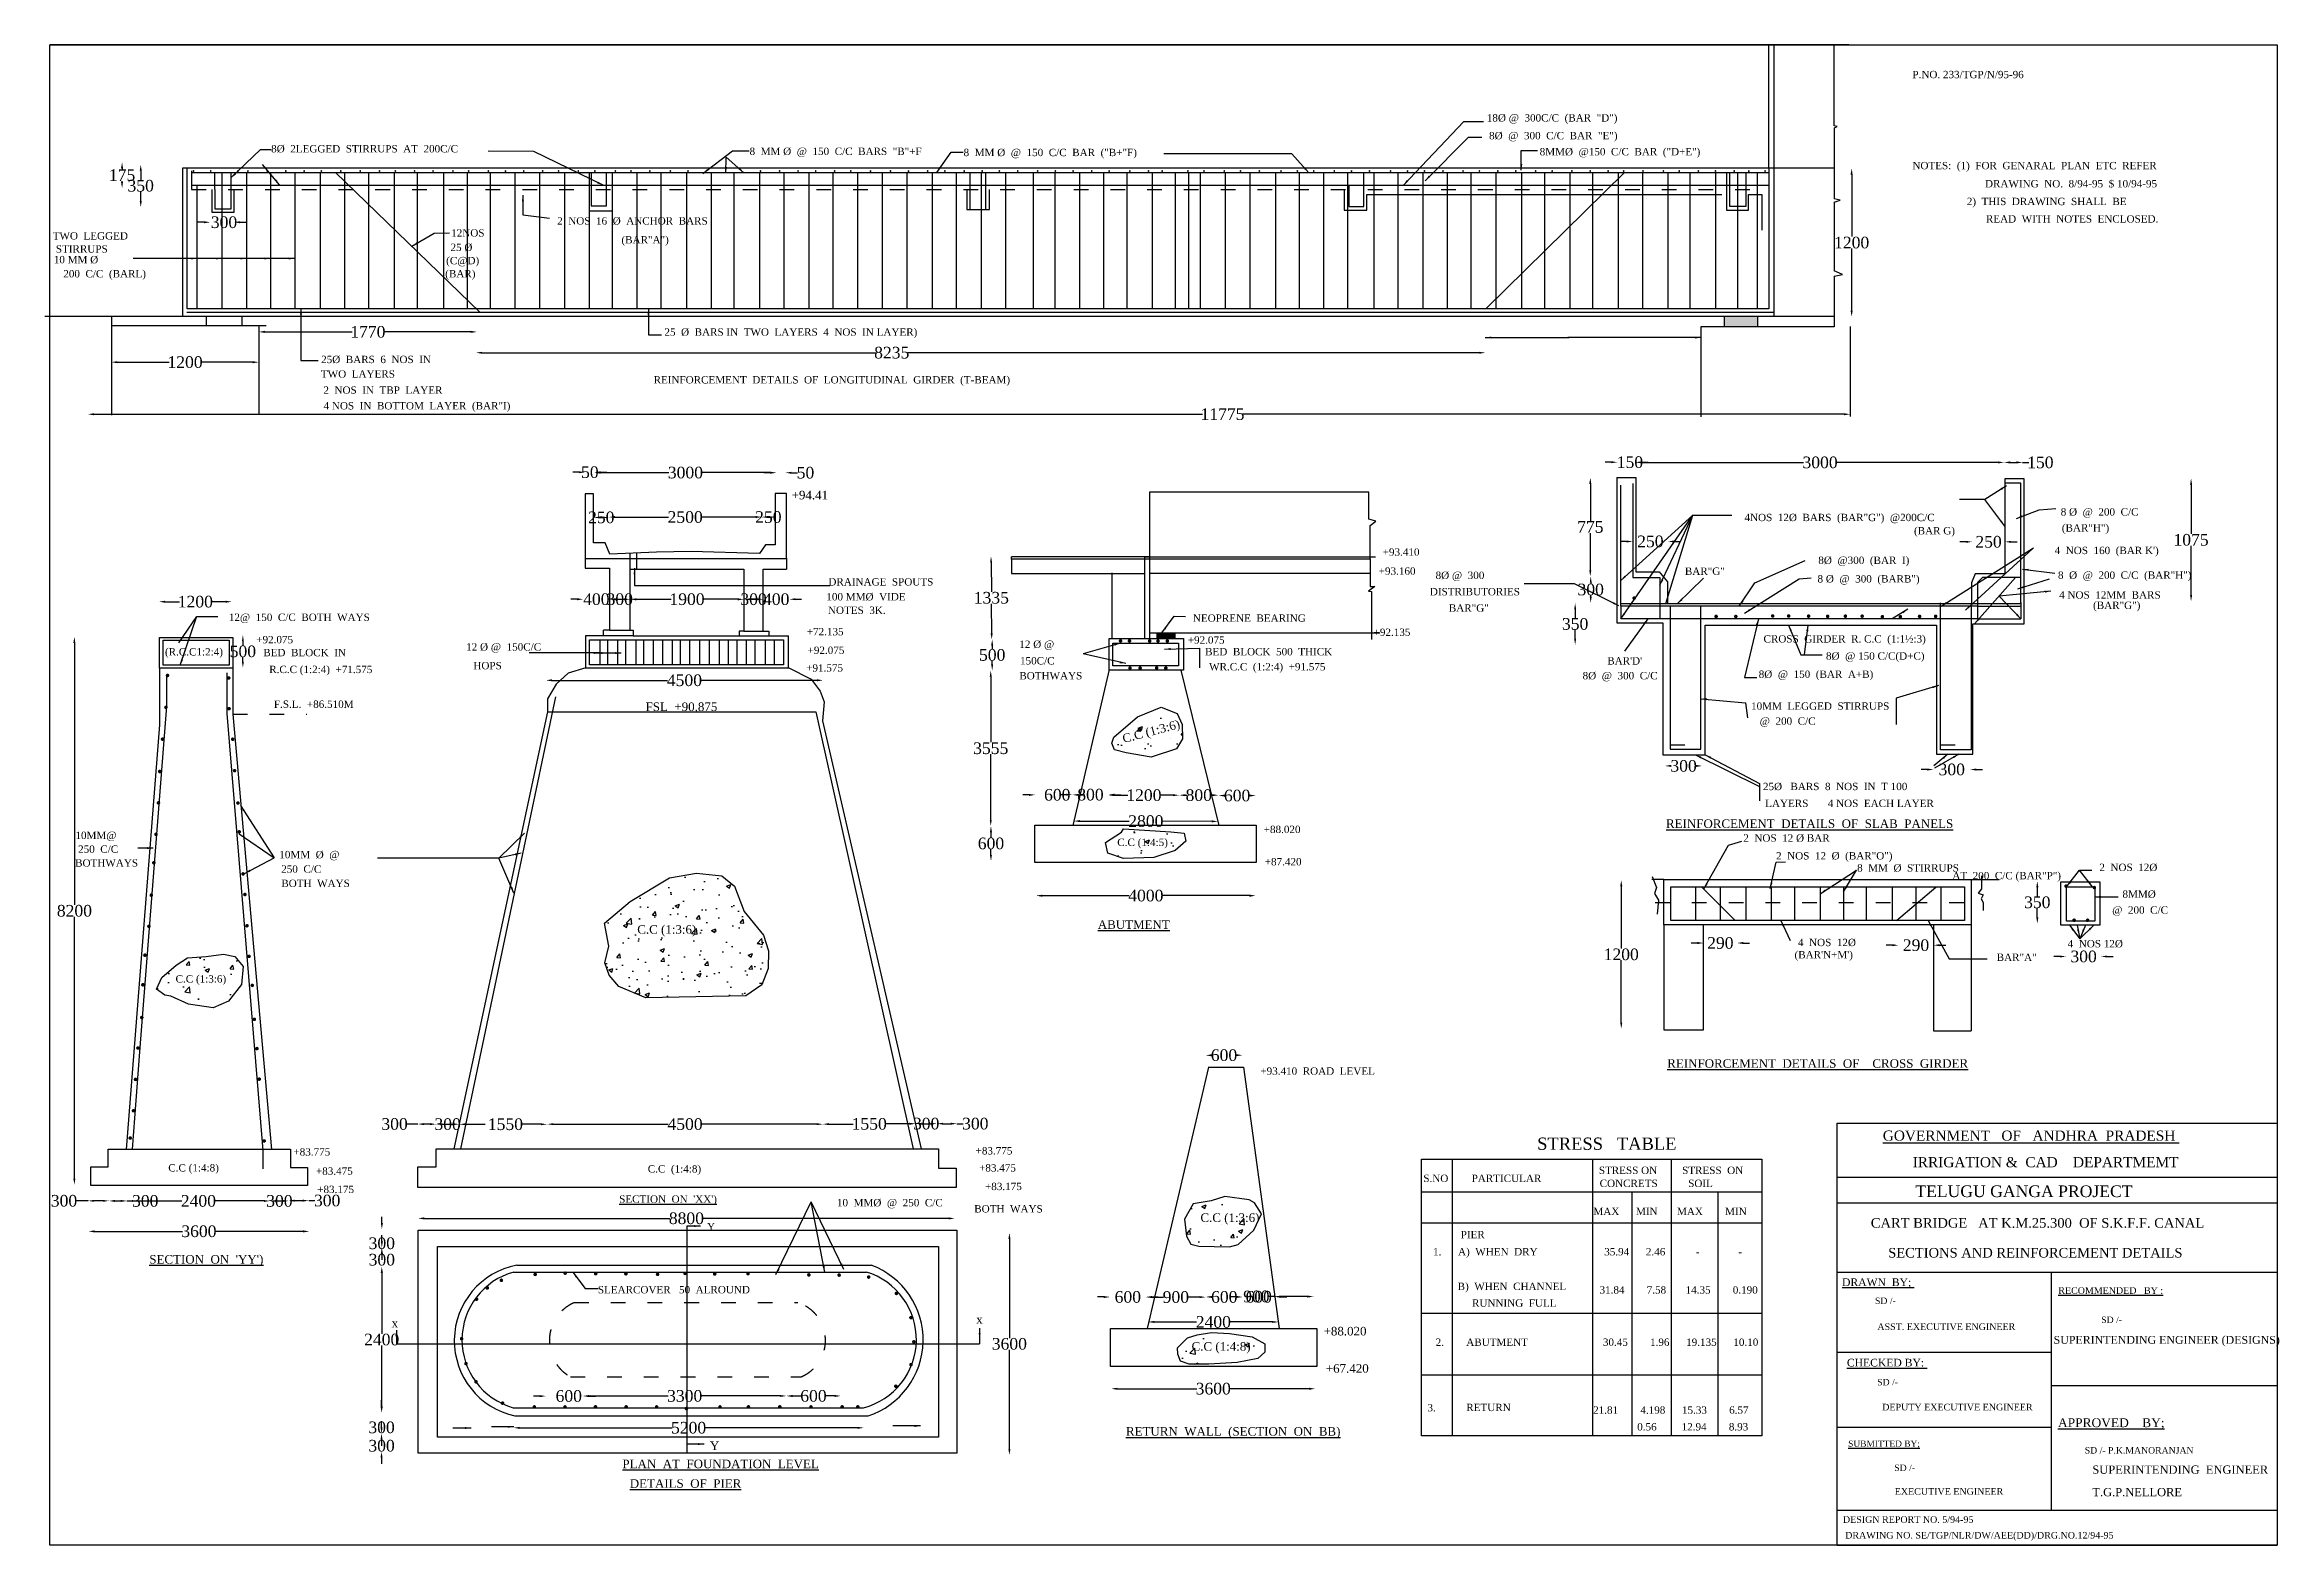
# Model space of a CAD drawing. Header units: millimetres. Extents: x 1461 to 19700, y 213 to 12466.
import ezdxf

# ---------------------------------------------------------------- set-up
doc = ezdxf.new("R2010")
doc.units = ezdxf.units.MM
doc.header["$MEASUREMENT"] = 0
doc.header["$PDMODE"] = 66
doc.header["$PDSIZE"] = 170
doc.linetypes.add('ACAD_ISO03W100', pattern=[30, 12, -18])
for name, color, linetype in [('DIM', 5, 'Continuous'), ('DOT LINE', 3, 'ACAD_ISO03W100'), ('DWG. LINE', 1, 'Continuous'), ('HATCH', 2, 'Continuous'), ('RAILING', 4, 'Continuous'), ('TEXT', 7, 'Continuous')]:
    doc.layers.add(name, color=color, linetype=linetype)
doc.layers.add('TITLE', color=7, linetype='Continuous', lineweight=30)
doc.styles.get("Standard").update_dxf_attribs({"font": 'TIMES.TTF', "height": 95})
doc.dimstyles.get("Standard").update_dxf_attribs({"dimtxt": 95, "dimasz": 50, "dimexe": 0.18, "dimexo": 0.0625, "dimgap": 0.09, "dimtad": 0, "dimtih": 1, "dimtoh": 1, "dimdec": 1, "dimzin": 0, "dimdsep": 46, "dimtxsty": 'Standard', "dimcen": 0.09, "dimse1": 1, "dimse2": 1, "dimclrd": 5, "dimclre": 5, "dimclrt": 4, "dimadec": 0, "dimazin": 0, "dimtfac": 1, "dimtdec": 1, "dimtofl": 0, "dimtmove": 0, "dimatfit": 3, "dimfxl": 1, "dimtolj": 1, "dimtzin": 0, "dimarcsym": 0})

msp = doc.modelspace()

# ---------------------------------------------------------------- texts
at = {"layer": 'TEXT'}
for s, height, p in [('P.NO. 233/TGP/N/95-96', 60, (16705.83, 12192.69)), ('18%%C @  300C/C  (BAR  "D")', 60, (13231.99, 11838.8)), ('8%%C  @  300  C/C  BAR  "E")', 60, (13250.41, 11693.75)), ('8%%C  2LEGGED  STIRRUPS  AT  200C/C', 60, (3309.67, 11586.64)), ('8  MM %%C  @  150  C/C  BARS  "B"+F', 60, (7214.36, 11565.68)), ('8  MM %%C  @  150  C/C  BAR  ("B+"F)', 60, (8961.49, 11556.15)), ('8MM%%C  @150  C/C  BAR  ("D+E")', 60, (13663.61, 11562.52)), ('NOTES:  (1)  FOR  GENARAL  PLAN  ETC  REFER', 60, (16705.83, 11449.17)), ('DRAWING  NO.  8/94-95  $ 10/94-95', 60, (17298.2, 11301.18)), ('2)  THIS  DRAWING  SHALL  BE', 60, (17149.72, 11156.28)), ('12NOS', 60, (4779.24, 10899.11)), ('2  NOS  16  %%C  ANCHOR  BARS', 60, (5644.06, 10997.4)), ('READ  WITH  NOTES  ENCLOSED.', 60, (17305.75, 11013.8)), ('TWO  LEGGED', 60, (1526.51, 10875.42)), ('STIRRUPS', 60, (1552.36, 10768.8)), ('25 %%C', 60, (4773.64, 10781.56)), ('(BAR"A")', 60, (6168.96, 10843.42)), ('10 MM %%C', 60, (1535.78, 10681.42)), ('200  C/C  (BARL)', 60, (1613.15, 10566.07)), ('(BAR)', 60, (4730.65, 10566.07)), ('(C@D)', 60, (4738.15, 10673.34)), ('25  %%C  BARS IN  TWO  LAYERS  4  NOS  IN LAYER)', 60, (6519.51, 10089.94)), ('25%%C  BARS  6  NOS  IN', 60, (3717.51, 9866.32)), ('TWO  LAYERS', 60, (3715.86, 9747.68)), ('2  NOS  IN  TBP  LAYER', 60, (3736.23, 9615.9)), ('REINFORCEMENT  DETAILS  OF  LONGITUDINAL  GIRDER  (T-BEAM)', 60, (6431.18, 9700.11)), ('4 NOS  IN  BOTTOM  LAYER  (BAR"I)', 60, (3737.8, 9487.93)), ('+94.41', 70, (7557.9, 8753.53)), ('4NOS  12%%C  BARS  (BAR"G")  @200C/C', 60, (15335.06, 8575.88)), ('8 %%C  @  200  C/C', 60, (17916.22, 8621.28)), ('(BAR G)', 60, (16718.49, 8467.57)), ('(BAR"H")', 60, (17925.42, 8490.69)), ('+93.410', 60, (12382.26, 8294)), ('8%%C  @300  (BAR  I)', 60, (15937.81, 8226.42)), ("4  NOS  160  (BAR K')", 60, (17866.51, 8306.76)), ('DRAINAGE  SPOUTS', 60, (7858.09, 8050.21)), ('+93.160', 60, (12349.7, 8138.45)), ('DISTRIBUTORIES', 60, (12767.07, 7969.96)), ('8%%C @  300', 60, (12814, 8103.48)), ('BAR"G"', 60, (14848.72, 8137.11)), ('8 %%C  @  300  (BARB")  ', 60, (15931.16, 8074.96)), ('8  %%C  @  200  C/C  (BAR"H")', 60, (17894.11, 8105.25)), ('100 MM%%C  VIDE', 60, (7841.32, 7928.53)), ('NOTES  3K.', 60, (7854.5, 7818.4)), ('BAR"G"', 60, (12922.07, 7836.43)), ('4 NOS  12MM  BARS', 60, (17903.31, 7943.39)), ('(BAR"G")', 60, (18180.4, 7858.76)), ('12@  150  C/C  BOTH  WAYS', 60, (2964.13, 7760.96)), ('+72.135', 60, (7681.68, 7643.71)), ('NEOPRENE  BEARING', 60, (10832.78, 7754.1)), ('+92.135', 60, (12307.93, 7638.83)), ('(R.C.C1:2:4)', 60, (2443.07, 7479.04)), ('+92.075', 60, (3188.31, 7578.69)), ('BED  BLOCK  IN', 60, (3245.29, 7472.7)), ('12 %%C @  150C/C', 60, (4901.32, 7518.91)), ('+92.075', 60, (7688.1, 7491.65)), ('12 %%C @ ', 60, (9416.36, 7540.86)), ('+92.075', 60, (10791.4, 7575.35)), ('BED  BLOCK  500  THICK', 60, (10932.82, 7480.14)), ('CROSS  GIRDER  R. C.C  (1:1½:3)', 60, (15490.45, 7584.59)), ('8%%C  @ 150 C/C(D+C)', 60, (16000.39, 7445.09)), ('R.C.C (1:2:4)  +71.575', 60, (3293.98, 7335.26)), ('HOPS', 60, (4960.46, 7366.46)), ('+91.575', 60, (7676.87, 7347.31)), ('BOTHWAYS', 60, (9416.37, 7283.7)), (' 150C/C', 60, (9399.46, 7405.8)), ('WR.C.C  (1:2:4)  +91.575', 60, (10965.1, 7357.3)), ('8%%C  @  300  C/C', 60, (14014.04, 7284.41)), ("BAR'D'", 60, (14215.06, 7404.9)), ('8%%C  @  150  (BAR  A+B)', 60, (15451.23, 7295.91)), ('F.S.L.  +86.510M', 60, (3332.05, 7051.36)), ('FSL  +90.875', 70, (6365.88, 7025.43)), ('10MM  LEGGED  STIRRUPS', 60, (15389.04, 7035.9)), ('@  200  C/C', 60, (15459.48, 6913.5)), ('25%%C   BARS  8  NOS  IN  T 100', 60, (15486.07, 6379.55)), ('LAYERS       4 NOS  EACH LAYER', 60, (15503.94, 6241.63)), ('10MM@', 60, (1712.48, 5980.45)), ('+88.020', 60, (11411.26, 6029.11)), ('2  NOS  12 %%C BAR', 60, (15325.49, 5958.66)), ('250  C/C', 60, (1733.95, 5867.85)), ('10MM  %%C  @', 60, (3376.1, 5823.36)), ('C.C (1:4:5)', 60, (10216.12, 5923.45)), ('2  NOS  12  %%C  (BAR"O")', 60, (15592.86, 5813.37)), ('BOTHWAYS', 60, (1709.8, 5755.24)), ('250  C/C', 60, (3391.95, 5705.26)), ('+87.420', 60, (11419.74, 5765.16)), ('8  MM  %%C  STIRRUPS', 60, (16254.32, 5714.49)), ('AT  200  C/C (BAR"P")', 60, (17031.46, 5651.6)), ('2  NOS  12%%C', 60, (18231.55, 5718.89)), ('BOTH  WAYS', 60, (3392.87, 5588.5)), ('8MM%%C', 60, (18420.28, 5500.51)), ('@  200  C/C', 60, (18336.16, 5370.64)), ('C.C (1:3:6)', 70, (6298.02, 5207.1)), ('4  NOS  12%%C', 60, (15771.64, 5105.8)), ('4  NOS 12%%C', 60, (17973.05, 5095.76)), ("(BAR'N+M')", 60, (15743.6, 5005.75)), ('BAR"A"', 60, (17393.63, 4984.86)), ('C.C (1:3:6)', 60, (2529.75, 4808.62)), ('+93.410  ROAD  LEVEL', 60, (11383.91, 4055.75)), ('+83.775', 60, (9059.5, 3404.7)), (' STRESS   TABLE', 100, (13605.25, 3442.66)), ('C.C (1:4:8)', 60, (2470.32, 3265.8)), ('+83.775', 60, (3491.54, 3395.52)), ('+83.475', 60, (3675.41, 3238.87)), ('C.C  (1:4:8)', 60, (6383.91, 3257.29)), ('+83.475', 60, (9088.07, 3265.33)), ('STRESS ON         STRESS  ON       ', 60, (14146.26, 3245.33)), ('+83.175', 60, (3685.79, 3089.77)), ('+83.175', 60, (9136.28, 3113.81)), (' S.NO', 60, (12691.18, 3179.75)), ('PARTICULAR', 60, (13108.04, 3179.75)), ('CONCRETS           SOIL', 60, (14153.08, 3138.86)), ('10  MM%%C  @  250  C/C', 60, (7927.59, 2981.26)), ('BOTH  WAYS', 60, (9048.38, 2930.97)), ('C.C (1:3:6)', 70, (10894.76, 2853.7)), ('MAX      MIN       MAX        MIN      ', 60, (14102.14, 2909.87)), ('Y', 60, (6867.36, 2786.07)), ('PIER', 60, (13018.82, 2720.08)), ('1.      A)  WHEN  DRY                        35.94      2.46           -              -', 60, (12793.31, 2580.61)), ('SLEARCOVER   50  ALROUND', 60, (5976.31, 2270.69)), ('B)  WHEN  CHANNEL', 60, (12993.77, 2297.61)), ('RUNNING  FULL', 60, (13111.37, 2161.73)), ('31.84        7.58       14.35        0.190 ', 60, (14152.04, 2268.77)), ('x', 70, (4293.26, 1992.29)), ('x', 70, (9064.83, 2022.09)), ('C.C (1:4:8)', 70, (10822.4, 1802.53)), ('+88.020', 70, (11899.8, 1927.16)), ('2.        ABUTMENT                           30.45        1.96      19.135      10.10 ', 60, (12814.89, 1841.96)), ('+67.420', 70, (11918.01, 1622.5)), ('3.', 60, (12747.46, 1307.04)), ('RETURN', 60, (13064.6, 1309.21)), ('21.81        4.198      15.33        6.57 ', 60, (14099.75, 1287.75)), ('0.56         12.94        8.93', 60, (14459.59, 1151.34)), ('Y', 70, (6890.6, 991.24))]:
    msp.add_text(s, height=height, dxfattribs=at).set_placement(p)
msp.add_text('C.C (1:3:6)', height=70, rotation=14.916844, dxfattribs=at).set_placement((10268.8, 6764.13))
at = {"layer": 'TITLE'}
for s, height, p in [('%%UREINFORCEMENT  DETAILS  OF  SLAB  PANELS', 70, (14694.74, 6070.67)), ('%%UABUTMENT', 70, (10056.76, 5246.82)), ('%%UREINFORCEMENT  DETAILS  OF    CROSS  GIRDER', 70, (14704.94, 4112.36)), ("%%USECTION  ON  'XX')", 60, (6150.26, 3010.68)), ("%%USECTION  ON  'YY')", 70, (2315.32, 2513.64)), ('%%URETURN  WALL  (SECTION  ON  BB)', 70, (10286.98, 1108.67)), ('%%UPLAN  AT  FOUNDATION  LEVEL', 70, (6176.69, 843)), ('%%UDETAILS  OF  PIER', 70, (6236.85, 682.74))]:
    msp.add_text(s, height=height, dxfattribs=at).set_placement(p)
at = {"layer": 'TITLE', "lineweight": 30}
for s, height, p in [('%%UGOVERNMENT   OF   ANDHRA  PRADESH ', 82.7181, (16464.02, 3517.28)), ('IRRIGATION &  CAD    DEPARTMEMT ', 82.7181, (16708.11, 3300.35)), ('TELUGU GANGA PROJECT', 95.1552, (16729.63, 3056.83)), ('CART BRIDGE   AT K.M.25.300  OF S.K.F.F. CANAL', 78.5348, (16366.06, 2806.63)), ('SECTIONS AND REINFORCEMENT DETAILS', 78.5348, (16508.13, 2563.04)), ('%%UDRAWN  BY; ', 62.8323, (16131.52, 2330.1)), ('SD /-', 52.635, (16400.18, 2183.73)), ('%%URECOMMENDED   BY :', 53.9213, (17896.73, 2266.66)), ('ASST. EXECUTIVE ENGINEER', 53.9966, (16419.6, 1971.54)), ('SD /-', 52.635, (18246.65, 2028.65)), ('SUPERINTENDING ENGINEER (DESIGNS)', 64.3363, (17858.43, 1858.67)), ('%%UCHECKED BY: ', 62.8323, (16171.11, 1673.63)), ('SD /-', 52.635, (16418.32, 1519.09)), ('DEPUTY EXECUTIVE ENGINEER', 53.9966, (16459.2, 1315.07)), ('%%UAPPROVED    BY;', 72.4988, (17893.85, 1178.16)), ('%%USUBMITTED BY;', 50.7495, (16181.43, 1017.93)), ('SD /- P.K.MANORANJAN', 52.6349, (18112.45, 962.59)), ('SD /-', 52.635, (16557.34, 820.04)), ('SUPERINTENDING  ENGINEER', 67.3155, (18174.62, 797.65)), ('EXECUTIVE ENGINEER', 53.9966, (16561.61, 626.51)), ('T.G.P.NELLORE', 67.3155, (18174.62, 614.29)), ('DESIGN REPORT NO. 5/94-95', 53.9966, (16138.55, 396.88)), ('DRAWING NO. SE/TGP/NLR/DW/AEE(DD)/DRG.NO.12/94-95', 53.9966, (16156.94, 268.29))]:
    msp.add_text(s, height=height, dxfattribs=at).set_placement(p)

# ---------------------------------------------------------------- blocks, each defined once
blk = doc.blocks.new('*D2')
at = {"layer": 'Defpoints', "color": 0}
for p in [(2095, 11506), (2093, 11295), (2095, 11295)]:
    blk.add_point(p, dxfattribs=at)
at = {"layer": 'DIM', "color": 5, "lineweight": -2}
for p, q in [((2093, 11456), (2093, 11449)), ((2093, 11345), (2093, 11352))]:
    blk.add_line(p, q, dxfattribs=at)
at = {"layer": 'DIM', "color": 5}
for points in [[(2084, 11456), (2101, 11456), (2093, 11506)], [(2084, 11345), (2101, 11345), (2093, 11295)]]:
    blk.add_solid(points, dxfattribs=at)
at = {"layer": 'DIM', "color": 4, "insert": (2093, 11401), "char_height": 95, "attachment_point": 5}
blk.add_mtext('\\A1;175', dxfattribs=at)
blk = doc.blocks.new('*D3')
at = {"layer": 'Defpoints', "color": 0}
for p in [(2246, 11487), (2245, 11140), (2246, 11140)]:
    blk.add_point(p, dxfattribs=at)
at = {"layer": 'DIM', "color": 5, "lineweight": -2}
for p, q in [((2245, 11437), (2245, 11362)), ((2245, 11190), (2245, 11265))]:
    blk.add_line(p, q, dxfattribs=at)
at = {"layer": 'DIM', "color": 5}
for points in [[(2237, 11437), (2254, 11437), (2245, 11487)], [(2237, 11190), (2254, 11190), (2245, 11140)]]:
    blk.add_solid(points, dxfattribs=at)
at = {"layer": 'DIM', "color": 4, "insert": (2245, 11314), "char_height": 95, "attachment_point": 5}
blk.add_mtext('\\A1;350', dxfattribs=at)
blk = doc.blocks.new('*D4')
at = {"layer": 'Defpoints', "color": 0}
for p in [(2812, 11017), (3006, 11017), (3006, 11016)]:
    blk.add_point(p, dxfattribs=at)
at = {"layer": 'DIM', "color": 5, "lineweight": -2}
for p, q in [((2762, 11016), (2712, 11016)), ((3056, 11016), (3106, 11016))]:
    blk.add_line(p, q, dxfattribs=at)
at = {"layer": 'DIM', "color": 5}
for points in [[(2762, 11025), (2762, 11008), (2812, 11016)], [(3056, 11025), (3056, 11008), (3006, 11016)]]:
    blk.add_solid(points, dxfattribs=at)
at = {"layer": 'DIM', "color": 4, "insert": (2925, 11016), "char_height": 95, "attachment_point": 5}
blk.add_mtext('\\A1;300', dxfattribs=at)
blk = doc.blocks.new('*D5')
at = {"layer": 'Defpoints', "color": 0}
for p in [(3209, 10121), (4989, 10121), (4989, 10121)]:
    blk.add_point(p, dxfattribs=at)
at = {"layer": 'DIM', "color": 5, "lineweight": -2}
for p, q in [((3259, 10121), (3970, 10121)), ((4939, 10121), (4229, 10121))]:
    blk.add_line(p, q, dxfattribs=at)
at = {"layer": 'DIM', "color": 5}
for points in [[(3259, 10130), (3259, 10113), (3209, 10121)], [(4939, 10130), (4939, 10113), (4989, 10121)]]:
    blk.add_solid(points, dxfattribs=at)
at = {"layer": 'DIM', "color": 4, "insert": (4099, 10121), "char_height": 95, "attachment_point": 5}
blk.add_mtext('\\A1;1770', dxfattribs=at)
blk = doc.blocks.new('*D6')
at = {"layer": 'Defpoints', "color": 0}
for p in [(4981, 9951), (13220, 9951), (13220, 9951)]:
    blk.add_point(p, dxfattribs=at)
at = {"layer": 'DIM', "color": 5, "lineweight": -2}
for p, q in [((5031, 9951), (8244, 9951)), ((13170, 9951), (8507, 9951))]:
    blk.add_line(p, q, dxfattribs=at)
at = {"layer": 'DIM', "color": 5}
for points in [[(5031, 9959), (5031, 9943), (4981, 9951)], [(13170, 9959), (13170, 9943), (13220, 9951)]]:
    blk.add_solid(points, dxfattribs=at)
at = {"layer": 'DIM', "color": 4, "insert": (8375, 9951), "char_height": 95, "attachment_point": 5}
blk.add_mtext('\\A1;8235', dxfattribs=at)
blk = doc.blocks.new('*D7')
at = {"layer": 'Defpoints', "color": 0}
for p in [(16210, 11456), (16218, 11456), (16218, 10245)]:
    blk.add_point(p, dxfattribs=at)
at = {"layer": 'DIM', "color": 5, "lineweight": -2}
for p, q in [((16210, 11406), (16210, 10899)), ((16210, 10295), (16210, 10802))]:
    blk.add_line(p, q, dxfattribs=at)
at = {"layer": 'DIM', "color": 5}
for points in [[(16201, 11406), (16218, 11406), (16210, 11456)], [(16201, 10295), (16218, 10295), (16210, 10245)]]:
    blk.add_solid(points, dxfattribs=at)
at = {"layer": 'DIM', "color": 4, "insert": (16210, 10850), "char_height": 95, "attachment_point": 5}
blk.add_mtext('\\A1;1200', dxfattribs=at)
blk = doc.blocks.new('*D8')
at = {"layer": 'Defpoints', "color": 0}
for p in [(1815, 9447), (16196, 9449), (16196, 9447)]:
    blk.add_point(p, dxfattribs=at)
at = {"layer": 'DIM', "color": 5, "lineweight": -2}
for p, q in [((1865, 9449), (10912, 9449)), ((16146, 9449), (11238, 9449))]:
    blk.add_line(p, q, dxfattribs=at)
at = {"layer": 'DIM', "color": 5}
for points in [[(1865, 9457), (1865, 9440), (1815, 9449)], [(16146, 9457), (16146, 9440), (16196, 9449)]]:
    blk.add_solid(points, dxfattribs=at)
at = {"layer": 'DIM', "color": 4, "insert": (11075, 9449), "char_height": 95, "attachment_point": 5}
blk.add_mtext('\\A1;11775', dxfattribs=at)
blk = doc.blocks.new('*D9')
at = {"layer": 'Defpoints', "color": 0}
for p in [(2005, 9873), (3209, 9874), (3209, 9873)]:
    blk.add_point(p, dxfattribs=at)
at = {"layer": 'DIM', "color": 5, "lineweight": -2}
for p, q in [((2055, 9874), (2477, 9874)), ((3159, 9874), (2737, 9874))]:
    blk.add_line(p, q, dxfattribs=at)
at = {"layer": 'DIM', "color": 5}
for points in [[(2055, 9882), (2055, 9865), (2005, 9874)], [(3159, 9882), (3159, 9865), (3209, 9874)]]:
    blk.add_solid(points, dxfattribs=at)
at = {"layer": 'DIM', "color": 4, "insert": (2607, 9874), "char_height": 95, "attachment_point": 5}
blk.add_mtext('\\A1;1200', dxfattribs=at)
blk = doc.blocks.new('*D10')
at = {"layer": 'Defpoints', "color": 0}
for p in [(2393, 7921), (2989, 7921), (2989, 7918)]:
    blk.add_point(p, dxfattribs=at)
at = {"layer": 'DIM', "color": 5, "lineweight": -2}
for p, q in [((2443, 7918), (2562, 7918)), ((2939, 7918), (2821, 7918))]:
    blk.add_line(p, q, dxfattribs=at)
at = {"layer": 'DIM', "color": 5}
for points in [[(2443, 7926), (2443, 7910), (2393, 7918)], [(2939, 7926), (2939, 7910), (2989, 7918)]]:
    blk.add_solid(points, dxfattribs=at)
at = {"layer": 'DIM', "color": 4, "insert": (2691, 7918), "char_height": 95, "attachment_point": 5}
blk.add_mtext('\\A1;1200', dxfattribs=at)
blk = doc.blocks.new('*D11')
at = {"layer": 'Defpoints', "color": 0}
for p in [(3075, 7646), (3075, 7379), (3079, 7379)]:
    blk.add_point(p, dxfattribs=at)
at = {"layer": 'DIM', "color": 5, "lineweight": -2}
for p, q in [((3079, 7596), (3079, 7561)), ((3079, 7429), (3079, 7464))]:
    blk.add_line(p, q, dxfattribs=at)
at = {"layer": 'DIM', "color": 5}
for points in [[(3071, 7596), (3087, 7596), (3079, 7646)], [(3071, 7429), (3087, 7429), (3079, 7379)]]:
    blk.add_solid(points, dxfattribs=at)
at = {"layer": 'DIM', "color": 4, "insert": (3079, 7512), "char_height": 95, "attachment_point": 5}
blk.add_mtext('\\A1;500', dxfattribs=at)
blk = doc.blocks.new('*D12')
at = {"layer": 'Defpoints', "color": 0}
for p in [(1703, 7631), (1703, 3158), (1704, 3158)]:
    blk.add_point(p, dxfattribs=at)
at = {"layer": 'DIM', "color": 5, "lineweight": -2}
for p, q in [((1704, 7581), (1704, 5443)), ((1704, 3208), (1704, 5346))]:
    blk.add_line(p, q, dxfattribs=at)
at = {"layer": 'DIM', "color": 5}
for points in [[(1695, 7581), (1712, 7581), (1704, 7631)], [(1695, 3208), (1712, 3208), (1704, 3158)]]:
    blk.add_solid(points, dxfattribs=at)
at = {"layer": 'DIM', "color": 4, "insert": (1704, 5394), "char_height": 95, "attachment_point": 5}
blk.add_mtext('\\A1;8200', dxfattribs=at)
blk = doc.blocks.new('*D13')
at = {"layer": 'Defpoints', "color": 0}
for p in [(5872, 8978), (5950, 8978), (5950, 8975)]:
    blk.add_point(p, dxfattribs=at)
at = {"layer": 'DIM', "color": 5, "lineweight": -2}
for p, q in [((5822, 8975), (5772, 8975)), ((6000, 8975), (6050, 8975))]:
    blk.add_line(p, q, dxfattribs=at)
at = {"layer": 'DIM', "color": 5}
for points in [[(5822, 8983), (5822, 8967), (5872, 8975)], [(6000, 8983), (6000, 8967), (5950, 8975)]]:
    blk.add_solid(points, dxfattribs=at)
at = {"layer": 'DIM', "color": 4, "insert": (5911, 8975), "char_height": 95, "attachment_point": 5}
blk.add_mtext('\\A1;50', dxfattribs=at)
blk = doc.blocks.new('*D14')
at = {"layer": 'Defpoints', "color": 0}
for p in [(5950, 8975), (7432, 8975), (7432, 8972)]:
    blk.add_point(p, dxfattribs=at)
at = {"layer": 'DIM', "color": 5, "lineweight": -2}
for p, q in [((6000, 8972), (6556, 8972)), ((7382, 8972), (6826, 8972))]:
    blk.add_line(p, q, dxfattribs=at)
at = {"layer": 'DIM', "color": 5}
for points in [[(6000, 8980), (6000, 8963), (5950, 8972)], [(7382, 8980), (7382, 8963), (7432, 8972)]]:
    blk.add_solid(points, dxfattribs=at)
at = {"layer": 'DIM', "color": 4, "insert": (6691, 8972), "char_height": 95, "attachment_point": 5}
blk.add_mtext('\\A1;3000', dxfattribs=at)
blk = doc.blocks.new('*D15')
at = {"layer": 'Defpoints', "color": 0}
for p in [(7432, 8971), (7506, 8971), (7506, 8971)]:
    blk.add_point(p, dxfattribs=at)
at = {"layer": 'DIM', "color": 5, "lineweight": -2}
for p, q in [((7382, 8971), (7332, 8971)), ((7556, 8971), (7606, 8971))]:
    blk.add_line(p, q, dxfattribs=at)
at = {"layer": 'DIM', "color": 5}
for points in [[(7382, 8979), (7382, 8963), (7432, 8971)], [(7556, 8979), (7556, 8963), (7506, 8971)]]:
    blk.add_solid(points, dxfattribs=at)
at = {"layer": 'DIM', "color": 4, "insert": (7671, 8971), "char_height": 95, "attachment_point": 5}
blk.add_mtext('\\A1;50', dxfattribs=at)
blk = doc.blocks.new('*D16')
at = {"layer": 'Defpoints', "color": 0}
for p in [(5942, 8607), (6065, 8607), (6065, 8606)]:
    blk.add_point(p, dxfattribs=at)
at = {"layer": 'DIM', "color": 5, "lineweight": -2}
blk.add_line((5992, 8606), (6015, 8606), dxfattribs=at)
at = {"layer": 'DIM', "color": 5}
for points in [[(5992, 8614), (5992, 8598), (5942, 8606)], [(6015, 8614), (6015, 8598), (6065, 8606)]]:
    blk.add_solid(points, dxfattribs=at)
at = {"layer": 'DIM', "color": 4, "insert": (6004, 8606), "char_height": 95, "attachment_point": 5}
blk.add_mtext('\\A1;250', dxfattribs=at)
blk = doc.blocks.new('*D17')
at = {"layer": 'Defpoints', "color": 0}
for p in [(6066, 8607), (7313, 8609), (7313, 8607)]:
    blk.add_point(p, dxfattribs=at)
at = {"layer": 'DIM', "color": 5, "lineweight": -2}
for p, q in [((6116, 8609), (6553, 8609)), ((7263, 8609), (6826, 8609))]:
    blk.add_line(p, q, dxfattribs=at)
at = {"layer": 'DIM', "color": 5}
for points in [[(6116, 8618), (6116, 8601), (6066, 8609)], [(7263, 8618), (7263, 8601), (7313, 8609)]]:
    blk.add_solid(points, dxfattribs=at)
at = {"layer": 'DIM', "color": 4, "insert": (6689, 8609), "char_height": 95, "attachment_point": 5}
blk.add_mtext('\\A1;2500', dxfattribs=at)
blk = doc.blocks.new('*D18')
at = {"layer": 'Defpoints', "color": 0}
for p in [(7313, 8609), (7423, 8609), (7423, 8609)]:
    blk.add_point(p, dxfattribs=at)
at = {"layer": 'DIM', "color": 5, "lineweight": -2}
blk.add_line((7363, 8609), (7373, 8609), dxfattribs=at)
at = {"layer": 'DIM', "color": 5}
for points in [[(7363, 8618), (7363, 8601), (7313, 8609)], [(7373, 8618), (7373, 8601), (7423, 8609)]]:
    blk.add_solid(points, dxfattribs=at)
at = {"layer": 'DIM', "color": 4, "insert": (7368, 8609), "char_height": 95, "attachment_point": 5}
blk.add_mtext('\\A1;250', dxfattribs=at)
blk = doc.blocks.new('*D19')
at = {"layer": 'Defpoints', "color": 0}
for p in [(5857, 7939), (6071, 7939), (6071, 7938)]:
    blk.add_point(p, dxfattribs=at)
at = {"layer": 'DIM', "color": 5, "lineweight": -2}
for p, q in [((5807, 7938), (5757, 7938)), ((6121, 7938), (6171, 7938))]:
    blk.add_line(p, q, dxfattribs=at)
at = {"layer": 'DIM', "color": 5}
for points in [[(5807, 7947), (5807, 7930), (5857, 7938)], [(6121, 7947), (6121, 7930), (6071, 7938)]]:
    blk.add_solid(points, dxfattribs=at)
at = {"layer": 'DIM', "color": 4, "insert": (5964, 7938), "char_height": 95, "attachment_point": 5}
blk.add_mtext('\\A1;400', dxfattribs=at)
blk = doc.blocks.new('*D20')
at = {"layer": 'Defpoints', "color": 0}
for p in [(6071, 7938), (6239, 7938), (6239, 7938)]:
    blk.add_point(p, dxfattribs=at)
at = {"layer": 'DIM', "color": 5, "lineweight": -2}
blk.add_line((6121, 7938), (6189, 7938), dxfattribs=at)
at = {"layer": 'DIM', "color": 5}
for points in [[(6121, 7946), (6121, 7929), (6071, 7938)], [(6189, 7946), (6189, 7929), (6239, 7938)]]:
    blk.add_solid(points, dxfattribs=at)
at = {"layer": 'DIM', "color": 4, "insert": (6155, 7938), "char_height": 95, "attachment_point": 5}
blk.add_mtext('\\A1;300', dxfattribs=at)
blk = doc.blocks.new('*D21')
at = {"layer": 'Defpoints', "color": 0}
for p in [(6240, 7938), (7168, 7938), (7168, 7938)]:
    blk.add_point(p, dxfattribs=at)
at = {"layer": 'DIM', "color": 5, "lineweight": -2}
for p, q in [((6290, 7938), (6574, 7938)), ((7118, 7938), (6834, 7938))]:
    blk.add_line(p, q, dxfattribs=at)
at = {"layer": 'DIM', "color": 5}
for points in [[(6290, 7946), (6290, 7929), (6240, 7938)], [(7118, 7946), (7118, 7929), (7168, 7938)]]:
    blk.add_solid(points, dxfattribs=at)
at = {"layer": 'DIM', "color": 4, "insert": (6704, 7938), "char_height": 95, "attachment_point": 5}
blk.add_mtext('\\A1;1900', dxfattribs=at)
blk = doc.blocks.new('*D22')
at = {"layer": 'Defpoints', "color": 0}
for p in [(7168, 7938), (7326, 7938), (7326, 7938)]:
    blk.add_point(p, dxfattribs=at)
at = {"layer": 'DIM', "color": 5, "lineweight": -2}
blk.add_line((7218, 7938), (7276, 7938), dxfattribs=at)
at = {"layer": 'DIM', "color": 5}
for points in [[(7218, 7946), (7218, 7930), (7168, 7938)], [(7276, 7946), (7276, 7930), (7326, 7938)]]:
    blk.add_solid(points, dxfattribs=at)
at = {"layer": 'DIM', "color": 4, "insert": (7247, 7938), "char_height": 95, "attachment_point": 5}
blk.add_mtext('\\A1;300', dxfattribs=at)
blk = doc.blocks.new('*D23')
at = {"layer": 'Defpoints', "color": 0}
for p in [(7326, 7938), (7539, 7938), (7539, 7938)]:
    blk.add_point(p, dxfattribs=at)
at = {"layer": 'DIM', "color": 5, "lineweight": -2}
for p, q in [((7276, 7938), (7226, 7938)), ((7589, 7938), (7639, 7938))]:
    blk.add_line(p, q, dxfattribs=at)
at = {"layer": 'DIM', "color": 5}
for points in [[(7276, 7946), (7276, 7930), (7326, 7938)], [(7589, 7946), (7589, 7930), (7539, 7938)]]:
    blk.add_solid(points, dxfattribs=at)
at = {"layer": 'DIM', "color": 4, "insert": (7432, 7938), "char_height": 95, "attachment_point": 5}
blk.add_mtext('\\A1;400', dxfattribs=at)
blk = doc.blocks.new('*D24')
at = {"layer": 'Defpoints', "color": 0}
for p in [(5552, 7282), (7814, 7282), (7814, 7276)]:
    blk.add_point(p, dxfattribs=at)
at = {"layer": 'DIM', "color": 5, "lineweight": -2}
for p, q in [((5602, 7276), (6546, 7276)), ((7764, 7276), (6820, 7276))]:
    blk.add_line(p, q, dxfattribs=at)
at = {"layer": 'DIM', "color": 5}
for points in [[(5602, 7285), (5602, 7268), (5552, 7276)], [(7764, 7285), (7764, 7268), (7814, 7276)]]:
    blk.add_solid(points, dxfattribs=at)
at = {"layer": 'DIM', "color": 4, "insert": (6683, 7276), "char_height": 95, "attachment_point": 5}
blk.add_mtext('\\A1;4500', dxfattribs=at)
blk = doc.blocks.new('*D25')
at = {"layer": 'Defpoints', "color": 0}
for p in [(4656, 3652), (4507, 3305), (4655, 3304)]:
    blk.add_point(p, dxfattribs=at)
at = {"layer": 'DIM', "color": 5, "lineweight": -2}
for p, q in [((4508, 3653), (4417, 3653)), ((4606, 3652), (4558, 3653))]:
    blk.add_line(p, q, dxfattribs=at)
at = {"layer": 'DIM', "color": 5}
for points in [[(4558, 3661), (4558, 3644), (4508, 3653)], [(4606, 3661), (4606, 3644), (4656, 3652)]]:
    blk.add_solid(points, dxfattribs=at)
at = {"layer": 'DIM', "color": 4, "insert": (4317, 3653), "char_height": 95, "attachment_point": 5}
blk.add_mtext('\\A1;300', dxfattribs=at)
blk = doc.blocks.new('*D26')
at = {"layer": 'Defpoints', "color": 0}
for p in [(4656, 3652), (4845, 3652), (4845, 3652)]:
    blk.add_point(p, dxfattribs=at)
at = {"layer": 'DIM', "color": 5, "lineweight": -2}
blk.add_line((4706, 3652), (4795, 3652), dxfattribs=at)
at = {"layer": 'DIM', "color": 5}
for points in [[(4706, 3660), (4706, 3644), (4656, 3652)], [(4795, 3660), (4795, 3644), (4845, 3652)]]:
    blk.add_solid(points, dxfattribs=at)
at = {"layer": 'DIM', "color": 4, "insert": (4750, 3652), "char_height": 95, "attachment_point": 5}
blk.add_mtext('\\A1;300', dxfattribs=at)
blk = doc.blocks.new('*D27')
at = {"layer": 'Defpoints', "color": 0}
for p in [(4845, 3652), (5562, 3652), (5562, 3651)]:
    blk.add_point(p, dxfattribs=at)
at = {"layer": 'DIM', "color": 5, "lineweight": -2}
for p, q in [((4895, 3651), (5057, 3651)), ((5512, 3651), (5351, 3651))]:
    blk.add_line(p, q, dxfattribs=at)
at = {"layer": 'DIM', "color": 5}
for points in [[(4895, 3659), (4895, 3643), (4845, 3651)], [(5512, 3659), (5512, 3643), (5562, 3651)]]:
    blk.add_solid(points, dxfattribs=at)
at = {"layer": 'DIM', "color": 4, "insert": (5204, 3651), "char_height": 95, "attachment_point": 5}
blk.add_mtext('\\A1; 1550', dxfattribs=at)
blk = doc.blocks.new('*D28')
at = {"layer": 'Defpoints', "color": 0}
for p in [(5563, 3651), (7813, 3652), (7813, 3651)]:
    blk.add_point(p, dxfattribs=at)
at = {"layer": 'DIM', "color": 5, "lineweight": -2}
for p, q in [((5613, 3652), (6551, 3652)), ((7763, 3652), (6825, 3652))]:
    blk.add_line(p, q, dxfattribs=at)
at = {"layer": 'DIM', "color": 5}
for points in [[(5613, 3660), (5613, 3644), (5563, 3652)], [(7763, 3660), (7763, 3644), (7813, 3652)]]:
    blk.add_solid(points, dxfattribs=at)
at = {"layer": 'DIM', "color": 4, "insert": (6688, 3652), "char_height": 95, "attachment_point": 5}
blk.add_mtext('\\A1;4500', dxfattribs=at)
blk = doc.blocks.new('*D29')
at = {"layer": 'Defpoints', "color": 0}
for p in [(1815, 3020), (1986, 3026), (1986, 3020)]:
    blk.add_point(p, dxfattribs=at)
at = {"layer": 'DIM', "color": 5, "lineweight": -2}
for p, q in [((1815, 3026), (1719, 3026)), ((1936, 3026), (1865, 3026))]:
    blk.add_line(p, q, dxfattribs=at)
at = {"layer": 'DIM', "color": 5}
for points in [[(1865, 3034), (1865, 3018), (1815, 3026)], [(1936, 3034), (1936, 3018), (1986, 3026)]]:
    blk.add_solid(points, dxfattribs=at)
at = {"layer": 'DIM', "color": 4, "insert": (1619, 3026), "char_height": 95, "attachment_point": 5}
blk.add_mtext('\\A1;300', dxfattribs=at)
blk = doc.blocks.new('*D30')
at = {"layer": 'Defpoints', "color": 0}
for p in [(1986, 3026), (2132, 3026), (2132, 3025)]:
    blk.add_point(p, dxfattribs=at)
at = {"layer": 'DIM', "color": 5, "lineweight": -2}
for p, q in [((2036, 3025), (2082, 3025)), ((2132, 3025), (2182, 3025))]:
    blk.add_line(p, q, dxfattribs=at)
at = {"layer": 'DIM', "color": 5}
for points in [[(2036, 3034), (2036, 3017), (1986, 3025)], [(2082, 3034), (2082, 3017), (2132, 3025)]]:
    blk.add_solid(points, dxfattribs=at)
at = {"layer": 'DIM', "color": 4, "insert": (2282, 3025), "char_height": 95, "attachment_point": 5}
blk.add_mtext('\\A1;300', dxfattribs=at)
blk = doc.blocks.new('*D31')
at = {"layer": 'Defpoints', "color": 0}
for p in [(2132, 3025), (3300, 3025), (3300, 3025)]:
    blk.add_point(p, dxfattribs=at)
at = {"layer": 'DIM', "color": 5, "lineweight": -2}
for p, q in [((2182, 3025), (2580, 3025)), ((3250, 3025), (2853, 3025))]:
    blk.add_line(p, q, dxfattribs=at)
at = {"layer": 'DIM', "color": 5}
for points in [[(2182, 3033), (2182, 3017), (2132, 3025)], [(3250, 3033), (3250, 3017), (3300, 3025)]]:
    blk.add_solid(points, dxfattribs=at)
at = {"layer": 'DIM', "color": 4, "insert": (2716, 3025), "char_height": 95, "attachment_point": 5}
blk.add_mtext('\\A1;2400', dxfattribs=at)
blk = doc.blocks.new('*D32')
at = {"layer": 'Defpoints', "color": 0}
for p in [(3300, 3025), (3453, 3025), (3453, 3025)]:
    blk.add_point(p, dxfattribs=at)
at = {"layer": 'DIM', "color": 5, "lineweight": -2}
blk.add_line((3350, 3025), (3403, 3025), dxfattribs=at)
at = {"layer": 'DIM', "color": 5}
for points in [[(3350, 3033), (3350, 3017), (3300, 3025)], [(3403, 3033), (3403, 3017), (3453, 3025)]]:
    blk.add_solid(points, dxfattribs=at)
at = {"layer": 'DIM', "color": 4, "insert": (3377, 3025), "char_height": 95, "attachment_point": 5}
blk.add_mtext('\\A1;300', dxfattribs=at)
blk = doc.blocks.new('*D33')
at = {"layer": 'Defpoints', "color": 0}
for p in [(3453, 3025), (3617, 3028), (3617, 3025)]:
    blk.add_point(p, dxfattribs=at)
at = {"layer": 'DIM', "color": 5, "lineweight": -2}
for p, q in [((3503, 3028), (3567, 3028)), ((3617, 3028), (3667, 3028))]:
    blk.add_line(p, q, dxfattribs=at)
at = {"layer": 'DIM', "color": 5}
for points in [[(3503, 3036), (3503, 3019), (3453, 3028)], [(3567, 3036), (3567, 3019), (3617, 3028)]]:
    blk.add_solid(points, dxfattribs=at)
at = {"layer": 'DIM', "color": 4, "insert": (3767, 3028), "char_height": 95, "attachment_point": 5}
blk.add_mtext('\\A1;300', dxfattribs=at)
blk = doc.blocks.new('*D34')
at = {"layer": 'Defpoints', "color": 0}
for p in [(1819, 2775), (3621, 2777), (3621, 2775)]:
    blk.add_point(p, dxfattribs=at)
at = {"layer": 'DIM', "color": 5, "lineweight": -2}
for p, q in [((1869, 2777), (2585, 2777)), ((3571, 2777), (2855, 2777))]:
    blk.add_line(p, q, dxfattribs=at)
at = {"layer": 'DIM', "color": 5}
for points in [[(1869, 2785), (1869, 2768), (1819, 2777)], [(3571, 2785), (3571, 2768), (3621, 2777)]]:
    blk.add_solid(points, dxfattribs=at)
at = {"layer": 'DIM', "color": 4, "insert": (2720, 2777), "char_height": 95, "attachment_point": 5}
blk.add_mtext('\\A1;3600', dxfattribs=at)
blk = doc.blocks.new('*D35')
at = {"layer": 'Defpoints', "color": 0}
for p in [(4218, 2795), (4213, 2645), (4218, 2645)]:
    blk.add_point(p, dxfattribs=at)
at = {"layer": 'DIM', "color": 5, "lineweight": -2}
for p, q in [((4213, 2845), (4213, 2895)), ((4213, 2595), (4213, 2545))]:
    blk.add_line(p, q, dxfattribs=at)
at = {"layer": 'DIM', "color": 5}
for points in [[(4205, 2845), (4222, 2845), (4213, 2795)], [(4205, 2595), (4222, 2595), (4213, 2645)]]:
    blk.add_solid(points, dxfattribs=at)
at = {"layer": 'DIM', "color": 4, "insert": (4213, 2679), "char_height": 95, "attachment_point": 5}
blk.add_mtext('\\A1;300', dxfattribs=at)
blk = doc.blocks.new('*D36')
at = {"layer": 'Defpoints', "color": 0}
for p in [(4221, 2645), (4213, 2486), (4221, 2486)]:
    blk.add_point(p, dxfattribs=at)
at = {"layer": 'DIM', "color": 5, "lineweight": -2}
for p, q in [((4213, 2695), (4213, 2745)), ((4213, 2436), (4213, 2386))]:
    blk.add_line(p, q, dxfattribs=at)
at = {"layer": 'DIM', "color": 5}
for points in [[(4205, 2695), (4222, 2695), (4213, 2645)], [(4205, 2436), (4222, 2436), (4213, 2486)]]:
    blk.add_solid(points, dxfattribs=at)
at = {"layer": 'DIM', "color": 4, "insert": (4213, 2545), "char_height": 95, "attachment_point": 5}
blk.add_mtext('\\A1;300', dxfattribs=at)
blk = doc.blocks.new('*D37')
at = {"layer": 'Defpoints', "color": 0}
for p in [(4215, 2486), (4212, 1299), (4215, 1299)]:
    blk.add_point(p, dxfattribs=at)
at = {"layer": 'DIM', "color": 5, "lineweight": -2}
for p, q in [((4212, 2436), (4212, 1941)), ((4212, 1349), (4212, 1844))]:
    blk.add_line(p, q, dxfattribs=at)
at = {"layer": 'DIM', "color": 5}
for points in [[(4204, 2436), (4221, 2436), (4212, 2486)], [(4204, 1349), (4221, 1349), (4212, 1299)]]:
    blk.add_solid(points, dxfattribs=at)
at = {"layer": 'DIM', "color": 4, "insert": (4212, 1893), "char_height": 95, "attachment_point": 5}
blk.add_mtext('\\A1;2400', dxfattribs=at)
blk = doc.blocks.new('*D38')
at = {"layer": 'Defpoints', "color": 0}
for p in [(4212, 1299), (4211, 1126), (4212, 1126)]:
    blk.add_point(p, dxfattribs=at)
at = {"layer": 'DIM', "color": 5, "lineweight": -2}
for p, q in [((4211, 1349), (4211, 1399)), ((4211, 1076), (4211, 1026))]:
    blk.add_line(p, q, dxfattribs=at)
at = {"layer": 'DIM', "color": 5}
for points in [[(4202, 1349), (4219, 1349), (4211, 1299)], [(4202, 1076), (4219, 1076), (4211, 1126)]]:
    blk.add_solid(points, dxfattribs=at)
at = {"layer": 'DIM', "color": 4, "insert": (4211, 1176), "char_height": 95, "attachment_point": 5}
blk.add_mtext('\\A1;300', dxfattribs=at)
blk = doc.blocks.new('*D39')
at = {"layer": 'Defpoints', "color": 0}
for p in [(4209, 1126), (4209, 978), (4211, 978)]:
    blk.add_point(p, dxfattribs=at)
at = {"layer": 'DIM', "color": 5, "lineweight": -2}
for p, q in [((4211, 1176), (4211, 1226)), ((4211, 928), (4211, 878))]:
    blk.add_line(p, q, dxfattribs=at)
at = {"layer": 'DIM', "color": 5}
for points in [[(4202, 1176), (4219, 1176), (4211, 1126)], [(4202, 928), (4219, 928), (4211, 978)]]:
    blk.add_solid(points, dxfattribs=at)
at = {"layer": 'DIM', "color": 4, "insert": (4211, 1026), "char_height": 95, "attachment_point": 5}
blk.add_mtext('\\A1;300', dxfattribs=at)
blk = doc.blocks.new('*D40')
at = {"layer": 'Defpoints', "color": 0}
for p in [(5551, 1427), (5856, 1432), (5856, 1427)]:
    blk.add_point(p, dxfattribs=at)
at = {"layer": 'DIM', "color": 5, "lineweight": -2}
for p, q in [((5501, 1432), (5451, 1432)), ((5906, 1432), (5956, 1432))]:
    blk.add_line(p, q, dxfattribs=at)
at = {"layer": 'DIM', "color": 5}
for points in [[(5501, 1440), (5501, 1423), (5551, 1432)], [(5906, 1440), (5906, 1423), (5856, 1432)]]:
    blk.add_solid(points, dxfattribs=at)
at = {"layer": 'DIM', "color": 4, "insert": (5739, 1432), "char_height": 95, "attachment_point": 5}
blk.add_mtext('\\A1;600', dxfattribs=at)
blk = doc.blocks.new('*D41')
at = {"layer": 'Defpoints', "color": 0}
for p in [(5856, 1432), (7515, 1433), (7515, 1432)]:
    blk.add_point(p, dxfattribs=at)
at = {"layer": 'DIM', "color": 5, "lineweight": -2}
for p, q in [((5906, 1433), (6550, 1433)), ((7465, 1433), (6820, 1433))]:
    blk.add_line(p, q, dxfattribs=at)
at = {"layer": 'DIM', "color": 5}
for points in [[(5906, 1441), (5906, 1425), (5856, 1433)], [(7465, 1441), (7465, 1425), (7515, 1433)]]:
    blk.add_solid(points, dxfattribs=at)
at = {"layer": 'DIM', "color": 4, "insert": (6685, 1433), "char_height": 95, "attachment_point": 5}
blk.add_mtext('\\A1;3300', dxfattribs=at)
blk = doc.blocks.new('*D42')
at = {"layer": 'Defpoints', "color": 0}
for p in [(7515, 1433), (7958, 1433), (7958, 1433)]:
    blk.add_point(p, dxfattribs=at)
at = {"layer": 'DIM', "color": 5, "lineweight": -2}
for p, q in [((7565, 1433), (7637, 1433)), ((7908, 1433), (7836, 1433))]:
    blk.add_line(p, q, dxfattribs=at)
at = {"layer": 'DIM', "color": 5}
for points in [[(7565, 1441), (7565, 1424), (7515, 1433)], [(7908, 1441), (7908, 1424), (7958, 1433)]]:
    blk.add_solid(points, dxfattribs=at)
at = {"layer": 'DIM', "color": 4, "insert": (7736, 1433), "char_height": 95, "attachment_point": 5}
blk.add_mtext('\\A1;600', dxfattribs=at)
blk = doc.blocks.new('*D43')
at = {"layer": 'Defpoints', "color": 0}
for p in [(5289, 1181), (8146, 1181), (8146, 1173)]:
    blk.add_point(p, dxfattribs=at)
at = {"layer": 'DIM', "color": 5, "lineweight": -2}
for p, q in [((5339, 1173), (6583, 1173)), ((8096, 1173), (6852, 1173))]:
    blk.add_line(p, q, dxfattribs=at)
at = {"layer": 'DIM', "color": 5}
for points in [[(5339, 1181), (5339, 1164), (5289, 1173)], [(8096, 1181), (8096, 1164), (8146, 1173)]]:
    blk.add_solid(points, dxfattribs=at)
at = {"layer": 'DIM', "color": 4, "insert": (6717, 1173), "char_height": 95, "attachment_point": 5}
blk.add_mtext('\\A1;5200', dxfattribs=at)
blk = doc.blocks.new('*D44')
at = {"layer": 'Defpoints', "color": 0}
for p in [(4509, 2885), (8889, 2885), (8889, 2883)]:
    blk.add_point(p, dxfattribs=at)
at = {"layer": 'DIM', "color": 5, "lineweight": -2}
for p, q in [((4559, 2883), (6565, 2883)), ((8839, 2883), (6832, 2883))]:
    blk.add_line(p, q, dxfattribs=at)
at = {"layer": 'DIM', "color": 5}
for points in [[(4559, 2891), (4559, 2874), (4509, 2883)], [(8839, 2891), (8839, 2874), (8889, 2883)]]:
    blk.add_solid(points, dxfattribs=at)
at = {"layer": 'DIM', "color": 4, "insert": (6699, 2883), "char_height": 95, "attachment_point": 5}
blk.add_mtext('\\A1;8800', dxfattribs=at)
blk = doc.blocks.new('*D45')
at = {"layer": 'Defpoints', "color": 0}
for p in [(9343, 2764), (9335, 951), (9343, 951)]:
    blk.add_point(p, dxfattribs=at)
at = {"layer": 'DIM', "color": 5, "lineweight": -2}
for p, q in [((9335, 2714), (9335, 1906)), ((9335, 1001), (9335, 1809))]:
    blk.add_line(p, q, dxfattribs=at)
at = {"layer": 'DIM', "color": 5}
for points in [[(9327, 2714), (9344, 2714), (9335, 2764)], [(9327, 1001), (9344, 1001), (9335, 951)]]:
    blk.add_solid(points, dxfattribs=at)
at = {"layer": 'DIM', "color": 4, "insert": (9335, 1858), "char_height": 95, "attachment_point": 5}
blk.add_mtext('\\A1;3600', dxfattribs=at)
blk = doc.blocks.new('*D46')
at = {"layer": 'Defpoints', "color": 0}
for p in [(10936, 4381), (11238, 4382), (11238, 4215)]:
    blk.add_point(p, dxfattribs=at)
at = {"layer": 'DIM', "color": 5, "lineweight": -2}
for p, q in [((10987, 4214), (10987, 4214)), ((11188, 4215), (11186, 4215))]:
    blk.add_line(p, q, dxfattribs=at)
at = {"layer": 'DIM', "color": 5}
for points in [[(10987, 4223), (10987, 4206), (10937, 4214)], [(11188, 4224), (11188, 4207), (11238, 4215)]]:
    blk.add_solid(points, dxfattribs=at)
at = {"layer": 'DIM', "color": 4, "insert": (11087, 4215), "char_height": 95, "attachment_point": 5}
blk.add_mtext('\\A1;600', dxfattribs=at)
blk = doc.blocks.new('*D47')
at = {"layer": 'Defpoints', "color": 0}
for p in [(9185, 8290), (9191, 7610), (9191, 7610)]:
    blk.add_point(p, dxfattribs=at)
at = {"layer": 'DIM', "color": 5, "lineweight": -2}
for p, q in [((9186, 8240), (9188, 7998)), ((9191, 7660), (9189, 7902))]:
    blk.add_line(p, q, dxfattribs=at)
at = {"layer": 'DIM', "color": 5}
for points in [[(9194, 8240), (9178, 8240), (9185, 8290)], [(9199, 7660), (9182, 7660), (9191, 7610)]]:
    blk.add_solid(points, dxfattribs=at)
at = {"layer": 'DIM', "color": 4, "insert": (9188, 7950), "char_height": 95, "attachment_point": 5}
blk.add_mtext('\\A1;1335', dxfattribs=at)
blk = doc.blocks.new('*D48')
at = {"layer": 'Defpoints', "color": 0}
for p in [(9191, 7610), (9191, 7357), (9195, 7357)]:
    blk.add_point(p, dxfattribs=at)
at = {"layer": 'DIM', "color": 5, "lineweight": -2}
for p, q in [((9195, 7560), (9195, 7532)), ((9195, 7407), (9195, 7435))]:
    blk.add_line(p, q, dxfattribs=at)
at = {"layer": 'DIM', "color": 5}
for points in [[(9186, 7560), (9203, 7560), (9195, 7610)], [(9186, 7407), (9203, 7407), (9195, 7357)]]:
    blk.add_solid(points, dxfattribs=at)
at = {"layer": 'DIM', "color": 4, "insert": (9195, 7483), "char_height": 95, "attachment_point": 5}
blk.add_mtext('\\A1;500', dxfattribs=at)
blk = doc.blocks.new('*D49')
at = {"layer": 'Defpoints', "color": 0}
for p in [(9195, 7357), (9183, 6086), (9195, 6086)]:
    blk.add_point(p, dxfattribs=at)
at = {"layer": 'DIM', "color": 5, "lineweight": -2}
for p, q in [((9183, 7307), (9183, 6770)), ((9183, 6136), (9183, 6673))]:
    blk.add_line(p, q, dxfattribs=at)
at = {"layer": 'DIM', "color": 5}
for points in [[(9175, 7307), (9191, 7307), (9183, 7357)], [(9175, 6136), (9191, 6136), (9183, 6086)]]:
    blk.add_solid(points, dxfattribs=at)
at = {"layer": 'DIM', "color": 4, "insert": (9183, 6721), "char_height": 95, "attachment_point": 5}
blk.add_mtext('\\A1;3555', dxfattribs=at)
blk = doc.blocks.new('*D50')
at = {"layer": 'Defpoints', "color": 0}
for p in [(9183, 6086), (9183, 5801), (9185, 5801)]:
    blk.add_point(p, dxfattribs=at)
at = {"layer": 'DIM', "color": 5, "lineweight": -2}
for p, q in [((9185, 6036), (9185, 5992)), ((9185, 5851), (9185, 5895))]:
    blk.add_line(p, q, dxfattribs=at)
at = {"layer": 'DIM', "color": 5}
for points in [[(9176, 6036), (9193, 6036), (9185, 6086)], [(9176, 5851), (9193, 5851), (9185, 5801)]]:
    blk.add_solid(points, dxfattribs=at)
at = {"layer": 'DIM', "color": 4, "insert": (9185, 5944), "char_height": 95, "attachment_point": 5}
blk.add_mtext('\\A1;600', dxfattribs=at)
blk = doc.blocks.new('*D51')
at = {"layer": 'Defpoints', "color": 0}
for p in [(9861, 6127), (11037, 6124), (11037, 6124)]:
    blk.add_point(p, dxfattribs=at)
at = {"layer": 'DIM', "color": 5, "lineweight": -2}
for p, q in [((9911, 6127), (10313, 6126)), ((10987, 6124), (10586, 6125))]:
    blk.add_line(p, q, dxfattribs=at)
at = {"layer": 'DIM', "color": 5}
for points in [[(9911, 6135), (9911, 6118), (9861, 6127)], [(10987, 6133), (10987, 6116), (11037, 6124)]]:
    blk.add_solid(points, dxfattribs=at)
at = {"layer": 'DIM', "color": 4, "insert": (10449, 6126), "char_height": 95, "attachment_point": 5}
blk.add_mtext('\\A1;2800', dxfattribs=at)
blk = doc.blocks.new('*D52')
at = {"layer": 'Defpoints', "color": 0}
for p in [(9545, 6348), (9850, 6348), (9850, 6341)]:
    blk.add_point(p, dxfattribs=at)
at = {"layer": 'DIM', "color": 5, "lineweight": -2}
for p, q in [((9495, 6341), (9445, 6341)), ((9900, 6341), (9950, 6341))]:
    blk.add_line(p, q, dxfattribs=at)
at = {"layer": 'DIM', "color": 5}
for points in [[(9495, 6349), (9495, 6332), (9545, 6341)], [(9900, 6349), (9900, 6332), (9850, 6341)]]:
    blk.add_solid(points, dxfattribs=at)
at = {"layer": 'DIM', "color": 4, "insert": (9726, 6341), "char_height": 95, "attachment_point": 5}
blk.add_mtext('\\A1;600', dxfattribs=at)
blk = doc.blocks.new('*D53')
at = {"layer": 'Defpoints', "color": 0}
for p in [(9850, 6341), (10145, 6342), (10145, 6341)]:
    blk.add_point(p, dxfattribs=at)
at = {"layer": 'DIM', "color": 5, "lineweight": -2}
for p, q in [((9800, 6342), (9750, 6342)), ((10195, 6342), (10245, 6342))]:
    blk.add_line(p, q, dxfattribs=at)
at = {"layer": 'DIM', "color": 5}
for points in [[(9800, 6351), (9800, 6334), (9850, 6342)], [(10195, 6351), (10195, 6334), (10145, 6342)]]:
    blk.add_solid(points, dxfattribs=at)
at = {"layer": 'DIM', "color": 4, "insert": (9997, 6342), "char_height": 95, "attachment_point": 5}
blk.add_mtext('\\A1;800', dxfattribs=at)
blk = doc.blocks.new('*D54')
at = {"layer": 'Defpoints', "color": 0}
for p in [(10145, 6342), (10721, 6342), (10721, 6338)]:
    blk.add_point(p, dxfattribs=at)
at = {"layer": 'DIM', "color": 5, "lineweight": -2}
for p, q in [((10195, 6338), (10303, 6338)), ((10671, 6338), (10563, 6338))]:
    blk.add_line(p, q, dxfattribs=at)
at = {"layer": 'DIM', "color": 5}
for points in [[(10195, 6347), (10195, 6330), (10145, 6338)], [(10671, 6347), (10671, 6330), (10721, 6338)]]:
    blk.add_solid(points, dxfattribs=at)
at = {"layer": 'DIM', "color": 4, "insert": (10433, 6338), "char_height": 95, "attachment_point": 5}
blk.add_mtext('\\A1;1200', dxfattribs=at)
blk = doc.blocks.new('*D55')
at = {"layer": 'Defpoints', "color": 0}
for p in [(10722, 6338), (11041, 6338), (11041, 6338)]:
    blk.add_point(p, dxfattribs=at)
at = {"layer": 'DIM', "color": 5, "lineweight": -2}
for p, q in [((10772, 6338), (10783, 6338)), ((10991, 6338), (10980, 6338))]:
    blk.add_line(p, q, dxfattribs=at)
at = {"layer": 'DIM', "color": 5}
for points in [[(10772, 6347), (10772, 6330), (10722, 6338)], [(10991, 6347), (10991, 6330), (11041, 6338)]]:
    blk.add_solid(points, dxfattribs=at)
at = {"layer": 'DIM', "color": 4, "insert": (10881, 6338), "char_height": 95, "attachment_point": 5}
blk.add_mtext('\\A1;800', dxfattribs=at)
blk = doc.blocks.new('*D56')
at = {"layer": 'Defpoints', "color": 0}
for p in [(11041, 6334), (11348, 6335), (11348, 6334)]:
    blk.add_point(p, dxfattribs=at)
at = {"layer": 'DIM', "color": 5, "lineweight": -2}
for p, q in [((11091, 6335), (11094, 6335)), ((11298, 6335), (11294, 6335))]:
    blk.add_line(p, q, dxfattribs=at)
at = {"layer": 'DIM', "color": 5}
for points in [[(11091, 6343), (11091, 6327), (11041, 6335)], [(11298, 6343), (11298, 6327), (11348, 6335)]]:
    blk.add_solid(points, dxfattribs=at)
at = {"layer": 'DIM', "color": 4, "insert": (11194, 6335), "char_height": 95, "attachment_point": 5}
blk.add_mtext('\\A1;600', dxfattribs=at)
blk = doc.blocks.new('*D57')
at = {"layer": 'Defpoints', "color": 0}
for p in [(7813, 3652), (8569, 3656), (8569, 3656)]:
    blk.add_point(p, dxfattribs=at)
at = {"layer": 'DIM', "color": 5, "lineweight": -2}
for p, q in [((7863, 3652), (8061, 3653)), ((8519, 3656), (8321, 3655))]:
    blk.add_line(p, q, dxfattribs=at)
at = {"layer": 'DIM', "color": 5}
for points in [[(7863, 3661), (7864, 3644), (7813, 3652)], [(8519, 3664), (8519, 3647), (8569, 3656)]]:
    blk.add_solid(points, dxfattribs=at)
at = {"layer": 'DIM', "color": 4, "insert": (8191, 3654), "char_height": 95, "attachment_point": 5}
blk.add_mtext('\\A1;1550', dxfattribs=at)
blk = doc.blocks.new('*D58')
at = {"layer": 'Defpoints', "color": 0}
for p in [(8569, 3656), (8744, 3656), (8744, 3656)]:
    blk.add_point(p, dxfattribs=at)
at = {"layer": 'DIM', "color": 5, "lineweight": -2}
blk.add_line((8619, 3656), (8694, 3656), dxfattribs=at)
at = {"layer": 'DIM', "color": 5}
for points in [[(8619, 3664), (8619, 3648), (8569, 3656)], [(8694, 3664), (8694, 3648), (8744, 3656)]]:
    blk.add_solid(points, dxfattribs=at)
at = {"layer": 'DIM', "color": 4, "insert": (8656, 3656), "char_height": 95, "attachment_point": 5}
blk.add_mtext('\\A1;300', dxfattribs=at)
blk = doc.blocks.new('*D59')
at = {"layer": 'Defpoints', "color": 0}
for p in [(8744, 3656), (8907, 3656), (8907, 3656)]:
    blk.add_point(p, dxfattribs=at)
at = {"layer": 'DIM', "color": 5, "lineweight": -2}
for p, q in [((8794, 3656), (8857, 3656)), ((8907, 3656), (8957, 3656))]:
    blk.add_line(p, q, dxfattribs=at)
at = {"layer": 'DIM', "color": 5}
for points in [[(8794, 3664), (8794, 3648), (8744, 3656)], [(8857, 3664), (8857, 3648), (8907, 3656)]]:
    blk.add_solid(points, dxfattribs=at)
at = {"layer": 'DIM', "color": 4, "insert": (9057, 3656), "char_height": 95, "attachment_point": 5}
blk.add_mtext('\\A1;300', dxfattribs=at)
blk = doc.blocks.new('*D60')
at = {"layer": 'Defpoints', "color": 0}
for p in [(10155, 2231), (10450, 2241), (10450, 2231)]:
    blk.add_point(p, dxfattribs=at)
at = {"layer": 'DIM', "color": 5, "lineweight": -2}
for p, q in [((10105, 2241), (10055, 2241)), ((10500, 2241), (10550, 2241))]:
    blk.add_line(p, q, dxfattribs=at)
at = {"layer": 'DIM', "color": 5}
for points in [[(10105, 2249), (10105, 2232), (10155, 2241)], [(10500, 2249), (10500, 2232), (10450, 2241)]]:
    blk.add_solid(points, dxfattribs=at)
at = {"layer": 'DIM', "color": 4, "insert": (10302, 2241), "char_height": 95, "attachment_point": 5}
blk.add_mtext('\\A1;600', dxfattribs=at)
blk = doc.blocks.new('*D61')
at = {"layer": 'Defpoints', "color": 0}
for p in [(10450, 2241), (10938, 2241), (10938, 2240)]:
    blk.add_point(p, dxfattribs=at)
at = {"layer": 'DIM', "color": 5, "lineweight": -2}
for p, q in [((10500, 2240), (10594, 2240)), ((10888, 2240), (10794, 2240))]:
    blk.add_line(p, q, dxfattribs=at)
at = {"layer": 'DIM', "color": 5}
for points in [[(10500, 2248), (10500, 2232), (10450, 2240)], [(10888, 2248), (10888, 2232), (10938, 2240)]]:
    blk.add_solid(points, dxfattribs=at)
at = {"layer": 'DIM', "color": 4, "insert": (10694, 2240), "char_height": 95, "attachment_point": 5}
blk.add_mtext('\\A1;900', dxfattribs=at)
blk = doc.blocks.new('*D62')
at = {"layer": 'Defpoints', "color": 0}
for p in [(10938, 2240), (11239, 2241), (11239, 2240)]:
    blk.add_point(p, dxfattribs=at)
at = {"layer": 'DIM', "color": 5, "lineweight": -2}
for p, q in [((10988, 2241), (10989, 2241)), ((11189, 2241), (11188, 2241))]:
    blk.add_line(p, q, dxfattribs=at)
at = {"layer": 'DIM', "color": 5}
for points in [[(10988, 2250), (10988, 2233), (10938, 2241)], [(11189, 2250), (11189, 2233), (11239, 2241)]]:
    blk.add_solid(points, dxfattribs=at)
at = {"layer": 'DIM', "color": 4, "insert": (11089, 2241), "char_height": 95, "attachment_point": 5}
blk.add_mtext('\\A1;600', dxfattribs=at)
blk = doc.blocks.new('*D63')
at = {"layer": 'Defpoints', "color": 0}
for p in [(11239, 2241), (11501, 2243), (11501, 2243)]:
    blk.add_point(p, dxfattribs=at)
at = {"layer": 'DIM', "color": 5, "lineweight": -2}
for p, q in [((11189, 2241), (11139, 2241)), ((11551, 2243), (11601, 2243))]:
    blk.add_line(p, q, dxfattribs=at)
at = {"layer": 'DIM', "color": 5}
for points in [[(11189, 2250), (11189, 2233), (11239, 2241)], [(11551, 2251), (11551, 2234), (11501, 2243)]]:
    blk.add_solid(points, dxfattribs=at)
at = {"layer": 'DIM', "color": 4, "insert": (11370, 2242), "char_height": 95, "attachment_point": 5}
blk.add_mtext('\\A1;600', dxfattribs=at)
blk = doc.blocks.new('*D64')
at = {"layer": 'Defpoints', "color": 0}
for p in [(11501, 2243), (11818, 2245), (11818, 2243)]:
    blk.add_point(p, dxfattribs=at)
at = {"layer": 'DIM', "color": 5, "lineweight": -2}
for p, q in [((11501, 2245), (11451, 2245)), ((11768, 2245), (11551, 2245))]:
    blk.add_line(p, q, dxfattribs=at)
at = {"layer": 'DIM', "color": 5}
for points in [[(11551, 2253), (11551, 2236), (11501, 2245)], [(11768, 2253), (11768, 2236), (11818, 2245)]]:
    blk.add_solid(points, dxfattribs=at)
at = {"layer": 'DIM', "color": 4, "insert": (11351, 2245), "char_height": 95, "attachment_point": 5}
blk.add_mtext('\\A1;900', dxfattribs=at)
blk = doc.blocks.new('*D65')
at = {"layer": 'Defpoints', "color": 0}
for p in [(10468, 2016), (11532, 2037), (11532, 2016)]:
    blk.add_point(p, dxfattribs=at)
at = {"layer": 'DIM', "color": 5, "lineweight": -2}
for p, q in [((10518, 2037), (10863, 2037)), ((11482, 2037), (11136, 2037))]:
    blk.add_line(p, q, dxfattribs=at)
at = {"layer": 'DIM', "color": 5}
for points in [[(10518, 2046), (10518, 2029), (10468, 2037)], [(11482, 2045), (11482, 2029), (11532, 2037)]]:
    blk.add_solid(points, dxfattribs=at)
at = {"layer": 'DIM', "color": 4, "insert": (11000, 2037), "char_height": 95, "attachment_point": 5}
blk.add_mtext('\\A1;2400', dxfattribs=at)
blk = doc.blocks.new('*D66')
at = {"layer": 'Defpoints', "color": 0}
for p in [(10167, 1482), (11831, 1492), (11831, 1482)]:
    blk.add_point(p, dxfattribs=at)
at = {"layer": 'DIM', "color": 5, "lineweight": -2}
for p, q in [((10217, 1492), (10864, 1492)), ((11781, 1492), (11134, 1492))]:
    blk.add_line(p, q, dxfattribs=at)
at = {"layer": 'DIM', "color": 5}
for points in [[(10217, 1500), (10217, 1483), (10167, 1492)], [(11781, 1500), (11781, 1483), (11831, 1492)]]:
    blk.add_solid(points, dxfattribs=at)
at = {"layer": 'DIM', "color": 4, "insert": (10999, 1492), "char_height": 95, "attachment_point": 5}
blk.add_mtext('\\A1;3600', dxfattribs=at)
blk = doc.blocks.new('*D67')
at = {"layer": 'Defpoints', "color": 0}
for p in [(9553, 5520), (11345, 5520), (11345, 5518)]:
    blk.add_point(p, dxfattribs=at)
at = {"layer": 'DIM', "color": 5, "lineweight": -2}
for p, q in [((9603, 5518), (10312, 5518)), ((11295, 5518), (10586, 5518))]:
    blk.add_line(p, q, dxfattribs=at)
at = {"layer": 'DIM', "color": 5}
for points in [[(9603, 5526), (9603, 5509), (9553, 5518)], [(11295, 5526), (11295, 5509), (11345, 5518)]]:
    blk.add_solid(points, dxfattribs=at)
at = {"layer": 'DIM', "color": 4, "insert": (10449, 5518), "char_height": 95, "attachment_point": 5}
blk.add_mtext('\\A1;4000', dxfattribs=at)
blk = doc.blocks.new('*D68')
at = {"layer": 'Defpoints', "color": 0}
for p in [(14320, 5644), (14320, 4432), (14329, 4432)]:
    blk.add_point(p, dxfattribs=at)
at = {"layer": 'DIM', "color": 5, "lineweight": -2}
for p, q in [((14329, 5594), (14329, 5087)), ((14329, 4482), (14329, 4990))]:
    blk.add_line(p, q, dxfattribs=at)
at = {"layer": 'DIM', "color": 5}
for points in [[(14321, 5594), (14338, 5594), (14329, 5644)], [(14321, 4482), (14338, 4482), (14329, 4432)]]:
    blk.add_solid(points, dxfattribs=at)
at = {"layer": 'DIM', "color": 4, "insert": (14329, 5038), "char_height": 95, "attachment_point": 5}
blk.add_mtext('\\A1;1200', dxfattribs=at)
blk = doc.blocks.new('*D69')
at = {"layer": 'Defpoints', "color": 0}
for p in [(15000, 5137), (15276, 5137), (15276, 5131)]:
    blk.add_point(p, dxfattribs=at)
at = {"layer": 'DIM', "color": 5, "lineweight": -2}
for p, q in [((14950, 5131), (14900, 5131)), ((15326, 5131), (15376, 5131))]:
    blk.add_line(p, q, dxfattribs=at)
at = {"layer": 'DIM', "color": 5}
for points in [[(14950, 5140), (14950, 5123), (15000, 5131)], [(15326, 5140), (15326, 5123), (15276, 5131)]]:
    blk.add_solid(points, dxfattribs=at)
at = {"layer": 'DIM', "color": 4, "insert": (15138, 5131), "char_height": 95, "attachment_point": 5}
blk.add_mtext('\\A1;290', dxfattribs=at)
blk = doc.blocks.new('*D70')
at = {"layer": 'Defpoints', "color": 0}
for p in [(16591, 5113), (16879, 5113), (16879, 5113)]:
    blk.add_point(p, dxfattribs=at)
at = {"layer": 'DIM', "color": 5, "lineweight": -2}
for p, q in [((16541, 5113), (16491, 5113)), ((16929, 5113), (16979, 5113))]:
    blk.add_line(p, q, dxfattribs=at)
at = {"layer": 'DIM', "color": 5}
for points in [[(16541, 5122), (16541, 5105), (16591, 5113)], [(16929, 5122), (16929, 5105), (16879, 5113)]]:
    blk.add_solid(points, dxfattribs=at)
at = {"layer": 'DIM', "color": 4, "insert": (16735, 5113), "char_height": 95, "attachment_point": 5}
blk.add_mtext('\\A1;290', dxfattribs=at)
blk = doc.blocks.new('*D71')
at = {"layer": 'Defpoints', "color": 0}
for p in [(17725, 5636), (17725, 5290), (17725, 5290)]:
    blk.add_point(p, dxfattribs=at)
at = {"layer": 'DIM', "color": 5, "lineweight": -2}
for p, q in [((17725, 5586), (17725, 5511)), ((17725, 5340), (17725, 5415))]:
    blk.add_line(p, q, dxfattribs=at)
at = {"layer": 'DIM', "color": 5}
for points in [[(17717, 5586), (17734, 5586), (17725, 5636)], [(17717, 5340), (17734, 5340), (17725, 5290)]]:
    blk.add_solid(points, dxfattribs=at)
at = {"layer": 'DIM', "color": 4, "insert": (17725, 5463), "char_height": 95, "attachment_point": 5}
blk.add_mtext('\\A1;350', dxfattribs=at)
blk = doc.blocks.new('*D72')
at = {"layer": 'Defpoints', "color": 0}
for p in [(17960, 5019), (18245, 5021), (18245, 5019)]:
    blk.add_point(p, dxfattribs=at)
at = {"layer": 'DIM', "color": 5, "lineweight": -2}
for p, q in [((17910, 5021), (17860, 5021)), ((18295, 5021), (18345, 5021))]:
    blk.add_line(p, q, dxfattribs=at)
at = {"layer": 'DIM', "color": 5}
for points in [[(17910, 5029), (17910, 5013), (17960, 5021)], [(18295, 5029), (18295, 5013), (18245, 5021)]]:
    blk.add_solid(points, dxfattribs=at)
at = {"layer": 'DIM', "color": 4, "insert": (18103, 5021), "char_height": 95, "attachment_point": 5}
blk.add_mtext('\\A1;300', dxfattribs=at)
blk = doc.blocks.new('*D73')
at = {"layer": 'Defpoints', "color": 0}
for p in [(16877, 6542), (17177, 6548), (17177, 6542)]:
    blk.add_point(p, dxfattribs=at)
at = {"layer": 'DIM', "color": 5, "lineweight": -2}
for p, q in [((16827, 6548), (16777, 6548)), ((17227, 6548), (17277, 6548))]:
    blk.add_line(p, q, dxfattribs=at)
at = {"layer": 'DIM', "color": 5}
for points in [[(16827, 6556), (16827, 6539), (16877, 6548)], [(17227, 6556), (17227, 6539), (17177, 6548)]]:
    blk.add_solid(points, dxfattribs=at)
at = {"layer": 'DIM', "color": 4, "insert": (17027, 6548), "char_height": 95, "attachment_point": 5}
blk.add_mtext('\\A1;300', dxfattribs=at)
blk = doc.blocks.new('*D74')
at = {"layer": 'Defpoints', "color": 0}
for p in [(14687, 6577), (14989, 6577), (14989, 6577)]:
    blk.add_point(p, dxfattribs=at)
at = {"layer": 'DIM', "color": 5, "lineweight": -2}
for p, q in [((14737, 6577), (14738, 6577)), ((14939, 6577), (14938, 6577))]:
    blk.add_line(p, q, dxfattribs=at)
at = {"layer": 'DIM', "color": 5}
for points in [[(14737, 6586), (14737, 6569), (14687, 6577)], [(14939, 6586), (14939, 6569), (14989, 6577)]]:
    blk.add_solid(points, dxfattribs=at)
at = {"layer": 'DIM', "color": 4, "insert": (14838, 6577), "char_height": 95, "attachment_point": 5}
blk.add_mtext('\\A1;300', dxfattribs=at)
blk = doc.blocks.new('*D75')
at = {"layer": 'Defpoints', "color": 0}
for p in [(13950, 7906), (13950, 7566), (13953, 7566)]:
    blk.add_point(p, dxfattribs=at)
at = {"layer": 'DIM', "color": 5, "lineweight": -2}
for p, q in [((13953, 7856), (13953, 7785)), ((13953, 7616), (13953, 7688))]:
    blk.add_line(p, q, dxfattribs=at)
at = {"layer": 'DIM', "color": 5}
for points in [[(13945, 7856), (13961, 7856), (13953, 7906)], [(13945, 7616), (13961, 7616), (13953, 7566)]]:
    blk.add_solid(points, dxfattribs=at)
at = {"layer": 'DIM', "color": 4, "insert": (13953, 7736), "char_height": 95, "attachment_point": 5}
blk.add_mtext('\\A1;350', dxfattribs=at)
blk = doc.blocks.new('*D76')
at = {"layer": 'Defpoints', "color": 0}
for p in [(14079, 8930), (14077, 8125), (14079, 8125)]:
    blk.add_point(p, dxfattribs=at)
at = {"layer": 'DIM', "color": 5, "lineweight": -2}
for p, q in [((14077, 8880), (14077, 8576)), ((14077, 8175), (14077, 8479))]:
    blk.add_line(p, q, dxfattribs=at)
at = {"layer": 'DIM', "color": 5}
for points in [[(14068, 8880), (14085, 8880), (14077, 8930)], [(14068, 8175), (14085, 8175), (14077, 8125)]]:
    blk.add_solid(points, dxfattribs=at)
at = {"layer": 'DIM', "color": 4, "insert": (14077, 8528), "char_height": 95, "attachment_point": 5}
blk.add_mtext('\\A1;775', dxfattribs=at)
blk = doc.blocks.new('*D77')
at = {"layer": 'Defpoints', "color": 0}
for p in [(14077, 8125), (14077, 7908), (14080, 7908)]:
    blk.add_point(p, dxfattribs=at)
at = {"layer": 'DIM', "color": 5, "lineweight": -2}
for p, q in [((14080, 8075), (14080, 8065)), ((14080, 7958), (14080, 7968))]:
    blk.add_line(p, q, dxfattribs=at)
at = {"layer": 'DIM', "color": 5}
for points in [[(14072, 8075), (14088, 8075), (14080, 8125)], [(14072, 7958), (14088, 7958), (14080, 7908)]]:
    blk.add_solid(points, dxfattribs=at)
at = {"layer": 'DIM', "color": 4, "insert": (14080, 8017), "char_height": 95, "attachment_point": 5}
blk.add_mtext('\\A1;300', dxfattribs=at)
blk = doc.blocks.new('*D78')
at = {"layer": 'Defpoints', "color": 0}
for p in [(14423, 8417), (14712, 8417), (14712, 8410)]:
    blk.add_point(p, dxfattribs=at)
at = {"layer": 'DIM', "color": 5, "lineweight": -2}
for p, q in [((14373, 8410), (14323, 8410)), ((14762, 8410), (14812, 8410))]:
    blk.add_line(p, q, dxfattribs=at)
at = {"layer": 'DIM', "color": 5}
for points in [[(14373, 8418), (14373, 8401), (14423, 8410)], [(14762, 8418), (14762, 8401), (14712, 8410)]]:
    blk.add_solid(points, dxfattribs=at)
at = {"layer": 'DIM', "color": 4, "insert": (14567, 8410), "char_height": 95, "attachment_point": 5}
blk.add_mtext('\\A1;250', dxfattribs=at)
blk = doc.blocks.new('*D79')
at = {"layer": 'Defpoints', "color": 0}
for p in [(17193, 8407), (17460, 8407), (17460, 8407)]:
    blk.add_point(p, dxfattribs=at)
at = {"layer": 'DIM', "color": 5, "lineweight": -2}
for p, q in [((17143, 8407), (17093, 8407)), ((17510, 8407), (17560, 8407))]:
    blk.add_line(p, q, dxfattribs=at)
at = {"layer": 'DIM', "color": 5}
for points in [[(17143, 8415), (17143, 8399), (17193, 8407)], [(17510, 8415), (17510, 8399), (17460, 8407)]]:
    blk.add_solid(points, dxfattribs=at)
at = {"layer": 'DIM', "color": 4, "insert": (17327, 8407), "char_height": 95, "attachment_point": 5}
blk.add_mtext('\\A1;250', dxfattribs=at)
blk = doc.blocks.new('*D80')
at = {"layer": 'Defpoints', "color": 0}
for p in [(14299, 9061), (14450, 9061), (14450, 9057)]:
    blk.add_point(p, dxfattribs=at)
at = {"layer": 'DIM', "color": 5, "lineweight": -2}
for p, q in [((14249, 9057), (14199, 9057)), ((14500, 9057), (14550, 9057))]:
    blk.add_line(p, q, dxfattribs=at)
at = {"layer": 'DIM', "color": 5}
for points in [[(14249, 9065), (14249, 9049), (14299, 9057)], [(14500, 9065), (14500, 9049), (14450, 9057)]]:
    blk.add_solid(points, dxfattribs=at)
at = {"layer": 'DIM', "color": 4, "insert": (14400, 9057), "char_height": 95, "attachment_point": 5}
blk.add_mtext('\\A1;150', dxfattribs=at)
blk = doc.blocks.new('*D81')
at = {"layer": 'Defpoints', "color": 0}
for p in [(14450, 9057), (17454, 9057), (17454, 9055)]:
    blk.add_point(p, dxfattribs=at)
at = {"layer": 'DIM', "color": 5, "lineweight": -2}
for p, q in [((14500, 9055), (15817, 9055)), ((17404, 9055), (16087, 9055))]:
    blk.add_line(p, q, dxfattribs=at)
at = {"layer": 'DIM', "color": 5}
for points in [[(14500, 9064), (14500, 9047), (14450, 9055)], [(17404, 9064), (17404, 9047), (17454, 9055)]]:
    blk.add_solid(points, dxfattribs=at)
at = {"layer": 'DIM', "color": 4, "insert": (15952, 9055), "char_height": 95, "attachment_point": 5}
blk.add_mtext('\\A1;3000', dxfattribs=at)
blk = doc.blocks.new('*D82')
at = {"layer": 'Defpoints', "color": 0}
for p in [(17454, 9055), (17605, 9055), (17605, 9055)]:
    blk.add_point(p, dxfattribs=at)
at = {"layer": 'DIM', "color": 5, "lineweight": -2}
for p, q in [((17504, 9055), (17555, 9055)), ((17605, 9055), (17655, 9055))]:
    blk.add_line(p, q, dxfattribs=at)
at = {"layer": 'DIM', "color": 5}
for points in [[(17504, 9064), (17504, 9047), (17454, 9055)], [(17555, 9064), (17555, 9047), (17605, 9055)]]:
    blk.add_solid(points, dxfattribs=at)
at = {"layer": 'DIM', "color": 4, "insert": (17750, 9055), "char_height": 95, "attachment_point": 5}
blk.add_mtext('\\A1;150', dxfattribs=at)
blk = doc.blocks.new('*D83')
at = {"layer": 'Defpoints', "color": 0}
for p in [(18979, 8924), (18979, 7922), (18980, 7922)]:
    blk.add_point(p, dxfattribs=at)
at = {"layer": 'DIM', "color": 5, "lineweight": -2}
for p, q in [((18980, 8874), (18980, 8472)), ((18980, 7972), (18980, 8375))]:
    blk.add_line(p, q, dxfattribs=at)
at = {"layer": 'DIM', "color": 5}
for points in [[(18972, 8874), (18989, 8874), (18980, 8924)], [(18972, 7972), (18989, 7972), (18980, 7922)]]:
    blk.add_solid(points, dxfattribs=at)
at = {"layer": 'DIM', "color": 4, "insert": (18980, 8423), "char_height": 95, "attachment_point": 5}
blk.add_mtext('\\A1;1075', dxfattribs=at)

# ---------------------------------------------------------------- dimensions: what is measured, and where the dimension line sits
at = {"layer": 'DIM'}
for p1, p2, distance, text, picture, middle in [((2095.15, 11505.83), (2095.15, 11295.44), -2.52, '175', '*D2', (2092.63, 11400.64)), ((2246.32, 11487.32), (2246.32, 11140.25), -1.03, '350', '*D3', (2245.29, 11313.79))]:
    dim = msp.add_aligned_dim(p1=p1, p2=p2, distance=distance, text=text, dimstyle='Standard', override={"dimasz": 50}, dxfattribs=at)
    dim.commit()
    dim.dimension.update_dxf_attribs({"geometry": picture, "text_midpoint": middle})
for p1, p2, distance, text, picture, middle in [((16217.65, 10244.92), (16217.65, 11456.05), 7.97, '1200', '*D7', (16209.68, 10850.48)), ((3208.88, 10121.08), (4989.47, 10121.08), 0.37, '1770', '*D5', (4099.17, 10121.45)), ((2005.27, 9873.18), (3208.56, 9873.18), 0.37, '1200', '*D9', (2606.91, 9873.56)), ((5949.67, 8974.51), (7432.17, 8974.51), -2.92, '3000', '*D14', (6690.92, 8971.59)), ((7431.81, 8971.07), (7506.47, 8971.07), 0, '50', '*D15', (7670.84, 8971.07)), ((14450.36, 9056.86), (17453.86, 9056.86), -1.56, '3000', '*D81', (15952.11, 9055.3)), ((17453.86, 9055.3), (17605.09, 9055.3), 0, '150', '*D82', (17749.66, 9055.3)), ((14079.44, 8930.22), (14079.44, 8125.18), -2.75, '775', '*D76', (14076.69, 8527.7)), ((18978.98, 8923.69), (18978.98, 7922.42), 1.41, '1075', '*D83', (18980.39, 8423.05)), ((6065.84, 8607.02), (7312.77, 8607.02), 2.37, '2500', '*D17', (6689.3, 8609.39)), ((14423.24, 8417.24), (14711.62, 8417.24), -7.51, '250', '*D78', (14567.43, 8409.73)), ((17193.49, 8407.16), (17459.61, 8407.16), 0, '250', '*D79', (17326.55, 8407.16)), ((9185.43, 8290.29), (9191.02, 7609.76), 0, '1335', '*D47', (9188.23, 7950.03)), ((14076.69, 8125.18), (14076.69, 7907.84), 3.38, '300', '*D77', (14080.07, 8016.51)), ((2393.08, 7920.83), (2989.41, 7920.83), -2.9, '1200', '*D10', (2691.25, 7917.93)), ((5857.01, 7939.02), (6070.95, 7939.02), -0.63, '400', '*D19', (5963.98, 7938.38)), ((6239.94, 7938.16), (7168.33, 7938.16), -0.38, '1900', '*D21', (6704.13, 7937.78)), ((7325.93, 7937.96), (7538.74, 7937.96), 0, '400', '*D23', (7432.34, 7937.96)), ((13950.29, 7905.93), (13950.29, 7566.33), 2.57, '350', '*D75', (13952.86, 7736.13)), ((1703.35, 7630.82), (1703.35, 3157.52), 0.22, '8200', '*D12', (1703.57, 5394.17)), ((3074.89, 7645.61), (3074.89, 7379.27), 4.19, '500', '*D11', (3079.08, 7512.44)), ((9191.02, 7609.76), (9191.02, 7356.6), 3.8, '500', '*D48', (9194.83, 7483.18)), ((5552.27, 7281.6), (7813.58, 7281.6), -5.19, '4500', '*D24', (6682.92, 7276.41)), ((9194.83, 7356.6), (9194.83, 6086.04), -11.67, '3555', '*D49', (9183.16, 6721.32)), ((14687.39, 6577.37), (14988.55, 6577.37), -0.07, '300', '*D74', (14837.97, 6577.3)), ((16876.87, 6541.93), (17176.59, 6541.93), 5.83, '300', '*D73', (17026.73, 6547.76)), ((9849.5, 6340.64), (10144.78, 6340.64), 1.67, '800', '*D53', (9997.14, 6342.31)), ((10144.78, 6342.31), (10721.08, 6342.31), -4.06, '1200', '*D54', (10432.93, 6338.26)), ((10722.18, 6338.07), (11040.62, 6338.07), 0.22, '800', '*D55', (10881.4, 6338.29)), ((11040.62, 6334.12), (11347.59, 6334.12), 0.82, '600', '*D56', (11194.1, 6334.95)), ((9183.16, 6086.04), (9183.16, 5801.06), 1.63, '600', '*D50', (9184.78, 5943.55)), ((9861.24, 6126.82), (11037.06, 6124.21), 0, '2800', '*D51', (10449.15, 6125.51)), ((9553.37, 5519.83), (11344.69, 5519.83), -2.18, '4000', '*D67', (10449.03, 5517.65)), ((14320.43, 5644.45), (14320.43, 4431.79), 8.85, '1200', '*D68', (14329.29, 5038.12)), ((17725.43, 5636.28), (17725.43, 5289.89), -0.01, '350', '*D71', (17725.43, 5463.09)), ((14999.58, 5136.94), (15275.55, 5136.94), -5.75, '290', '*D69', (15137.57, 5131.18)), ((16590.87, 5113.19), (16878.91, 5113.19), 0, '290', '*D70', (16734.89, 5113.19)), ((17960.42, 5019.38), (18245.21, 5019.38), 1.67, '300', '*D72', (18102.82, 5021.04)), ((4844.99, 3652.48), (5562.5, 3652.48), -1.44, ' 1550', '*D27', (5203.74, 3651.04)), ((5562.85, 3650.66), (7813.5, 3650.66), 1.37, '4500', '*D28', (6688.17, 3652.03)), ((7813.5, 3652.03), (8568.63, 3655.94), 0, '1550', '*D57', (8191.06, 3653.98)), ((8744.25, 3655.94), (8906.95, 3655.94), 0, '300', '*D59', (9056.91, 3655.94)), ((1986.5, 3025.93), (2132.11, 3025.93), -0.54, '300', '*D30', (2282.06, 3025.38)), ((2132.11, 3025.38), (3300.31, 3025.38), -0.23, '2400', '*D31', (2716.21, 3025.15)), ((3453.31, 3025.15), (3616.65, 3025.15), 2.5, '300', '*D33', (3766.6, 3027.65)), ((4508.6, 2884.54), (8888.78, 2884.54), -1.83, '8800', '*D44', (6698.69, 2882.71)), ((1818.55, 2774.92), (3620.89, 2774.92), 1.87, '3600', '*D34', (2719.72, 2776.79)), ((9342.8, 2764.14), (9342.8, 951.26), -7.5, '3600', '*D45', (9335.3, 1857.7)), ((4214.52, 2486.41), (4214.52, 1298.96), -2.23, '2400', '*D37', (4212.29, 1892.69)), ((10154.82, 2231.31), (10449.63, 2231.31), 9.45, '600', '*D60', (10302.23, 2240.76)), ((10449.63, 2240.76), (10937.84, 2240.76), -0.86, '900', '*D61', (10693.73, 2239.9)), ((10937.84, 2239.9), (11239.38, 2239.9), 1.49, '600', '*D62', (11088.61, 2241.39)), ((11239.38, 2241.39), (11500.82, 2242.56), 0, '600', '*D63', (11370.1, 2241.98)), ((5855.72, 1431.54), (7515.1, 1431.54), 1.48, '3300', '*D41', (6685.41, 1433.02)), ((7515.1, 1433.02), (7957.59, 1433.02), -0.42, '600', '*D42', (7736.34, 1432.6)), ((10166.52, 1482.45), (11831.27, 1482.45), 9.05, '3600', '*D66', (10998.89, 1491.5)), ((5288.7, 1180.76), (8146.1, 1180.76), -8.16, '5200', '*D43', (6717.4, 1172.61))]:
    dim = msp.add_aligned_dim(p1=p1, p2=p2, distance=distance, text=text, dimstyle='Standard', dxfattribs=at)
    dim.commit()
    dim.dimension.update_dxf_attribs({"geometry": picture, "text_midpoint": middle})
for base, p1, p2, angle, text, picture, middle in [((3006.5, 11016.39), (2811.73, 11017.41), (3006.5, 11017.41), 0, '300', '*D4', (2925.1, 11016.39)), ((13219.76, 9950.98), (4981.04, 9951.02), (13219.76, 9951.02), 0, '8235', '*D6', (8375.46, 9950.98)), ((16195.91, 9448.59), (1815.46, 9447.44), (16195.91, 9447.44), 0, '11775', '*D8', (11074.99, 9448.59)), ((5950.01, 8975.15), (5872.01, 8978.48), (5950.01, 8978.48), 0, '50', '*D13', (5911.01, 8975.15)), ((14450.36, 9056.86), (14299.38, 9061.41), (14450.36, 9061.41), 0, '150', '*D80', (14400.36, 9056.86)), ((6065.47, 8605.93), (5941.84, 8607.47), (6065.47, 8607.47), 0, '250', '*D16', (6003.66, 8605.93)), ((7422.77, 8609.26), (7312.59, 8609.26), (7422.77, 8609.26), 0, '250', '*D18', (7367.68, 8609.26)), ((6239.36, 7937.54), (6071.14, 7938.34), (6239.36, 7938.34), 0, '300', '*D20', (6155.25, 7937.54)), ((7325.58, 7937.91), (7168.45, 7937.91), (7325.58, 7937.91), 0, '300', '*D22', (7247.02, 7937.91)), ((9849.5, 6340.64), (9545.27, 6347.65), (9849.5, 6347.65), 0, '600', '*D52', (9725.9, 6340.64)), ((11238.28, 4215.48), (10935.83, 4381.03), (11237.57, 4382.32), 0.243581, '600', '*D46', (11086.7, 4214.83)), ((4656.21, 3652.17), (4506.51, 3304.6), (4654.61, 3303.92), 359.737454, '300', '*D25', (4316.99, 3653.27)), ((4844.99, 3652.07), (4655.92, 3652.07), (4844.99, 3652.07), 0, '300', '*D26', (4750.46, 3652.07)), ((8744.25, 3655.94), (8568.63, 3655.94), (8744.25, 3655.94), 0, '300', '*D58', (8656.44, 3655.94)), ((1986.5, 3025.93), (1814.72, 3019.61), (1986.5, 3019.61), 0, '300', '*D29', (1619.08, 3025.93)), ((3453.31, 3025.15), (3300.31, 3025.15), (3453.31, 3025.15), 0, '300', '*D32', (3376.81, 3025.15)), ((4213.48, 2644.68), (4218.17, 2794.93), (4218.17, 2644.68), 270, '300', '*D35', (4213.48, 2678.76)), ((4213.48, 2486.41), (4220.56, 2644.68), (4220.56, 2486.41), 270, '300', '*D36', (4213.48, 2544.68)), ((11817.75, 2244.75), (11500.82, 2242.56), (11817.75, 2242.56), 0, '900', '*D64', (11350.8, 2244.75)), ((11531.5, 2037.12), (10468.06, 2016.48), (11531.5, 2016.35), 359.993046, '2400', '*D65', (10999.78, 2037.19)), ((5855.72, 1431.54), (5550.75, 1427.42), (5855.72, 1427.42), 0, '600', '*D40', (5739, 1431.54)), ((4210.82, 1126.2), (4212.29, 1298.96), (4212.29, 1126.2), 270, '300', '*D38', (4210.82, 1176.2)), ((4210.82, 977.52), (4209.37, 1126.2), (4209.37, 977.52), 270, '300', '*D39', (4210.82, 1026.2))]:
    dim = msp.add_linear_dim(base=base, p1=p1, p2=p2, angle=angle, text=text, dimstyle='Standard', dxfattribs=at)
    dim.commit()
    dim.dimension.update_dxf_attribs({"geometry": picture, "text_midpoint": middle, "dimtype": 161})

# ---------------------------------------------------------------- hatches: boundary and pattern name
at = {"layer": 'HATCH'}
for points in [[(15441.68, 10248.91), (15170.35, 10248.91), (15170.35, 10161.18), (15441.68, 10161.18)], [(10684.45, 7664.67), (10539.1, 7664.67), (10539.1, 7616.33), (10684.45, 7616.33)]]:
    msp.add_hatch(color=256, dxfattribs=at).paths.add_polyline_path(points)
h = msp.add_hatch(dxfattribs=at)
h.set_pattern_fill('AR-CONC', color=256, scale=50, style=0)
h.paths.add_polyline_path([(7328.75, 5194.72), (7169.17, 5388.74), (7090.38, 5595.6), (6988.52, 5679.62), (6782.67, 5701.6), (6561.38, 5662.84), (6241.29, 5470.48), (6029.58, 5293.54), (6067.24, 5104.98), (6032.81, 4968.26), (6067.25, 4869.54), (6146.66, 4774.93), (6366.76, 4683.69), (7183.98, 4699.25), (7314.03, 4790.4), (7365.53, 4923.82), (7369.72, 5067.35)])
h.paths.add_polyline_path([(10491.49, 6647.4), (10699.43, 6717.79), (10748.32, 6797.35), (10745.01, 6915.57), (10704.39, 7005.93), (10573.51, 7058.16), (10379.66, 6977.02), (10188.2, 6812.97), (10172.7, 6762.5), (10192.56, 6707.94), (10289.57, 6684.6)])
h.paths.add_polyline_path([(10513.77, 5829.45), (10687.89, 5885.42), (10775.18, 5963.17), (10761.97, 6027.06), (10654.23, 6039.12), (10266.07, 6063.23), (10249.69, 6037.4), (10120.94, 5952.22), (10137.73, 5865.58), (10267.03, 5821.67)])
h.paths.add_polyline_path([(10834.69, 3001.97), (10765.56, 2875.2), (10780.54, 2738.9), (10815.68, 2672.99), (10882.06, 2656.06), (11133.05, 2650.33), (11202.27, 2670.68), (11330.4, 2785.38), (11392.05, 2918.65), (11334.56, 3011.12), (11291.3, 3033.56), (11094.68, 3062.77), (10981.95, 3026.91)])
h.paths.add_polyline_path([(10790.23, 1908.66), (10708.18, 1826.68), (10709.24, 1775.18), (10732.69, 1718.3), (10802.17, 1692.37), (10962.08, 1692.37), (11194.29, 1706.61), (11364.24, 1740.07), (11420.39, 1789.75), (11420.39, 1857.51), (11315.74, 1915.22), (11132.98, 1942.99), (10985.63, 1952.19), (10868.93, 1932.08)])
h.paths.add_polyline_path([(10871.29, 2808.13), (11389.1, 2808.13), (11389.1, 2948.94), (10871.29, 2948.94)], flags=24)
h.paths.add_polyline_path([(10798.93, 1756.96), (11316.74, 1756.96), (11316.74, 1897.77), (10798.93, 1897.77)], flags=24)
h = msp.add_hatch(dxfattribs=at)
h.set_pattern_fill('AR-CONC', color=256, scale=50, style=0)
h.paths.add_polyline_path([(2634.52, 4632.53), (2837.24, 4601.86), (2961.2, 4657.52), (3067.22, 4793.12), (3081.47, 4939.42), (3014.6, 5021.53), (2919.85, 5039.34), (2778.55, 5021.49), (2626.23, 5010.29), (2534.93, 4949.58), (2417.73, 4850.17), (2374.79, 4754.16), (2443.01, 4706.49), (2489.67, 4696.98)])
h.paths.add_polyline_path([(2509.64, 4769.56), (2953.47, 4769.56), (2953.47, 4890.25), (2509.64, 4890.25)], flags=24)

# ---------------------------------------------------------------- linework, layer by layer
at = {"layer": 'DOT LINE', "ltscale": 10}
for p, q in [((14729.31, 6749.04), (14978.25, 6749.04)), ((16936.03, 6748.47), (17185.17, 6748.47))]:
    msp.add_line(p, q, dxfattribs=at)
for points in [[(2659.93, 11282.99), (15534.12, 11282.99)], [(2996.36, 6999.24), (3599.98, 6999.24)], [(14606.06, 5462.54), (17284.87, 5462.54)], [(5781.98, 2194.83), (7607.85, 2194.83)], [(5751.99, 1588.57), (7634.47, 1588.57)]]:
    msp.add_lwpolyline(points, dxfattribs=at)
for centre, radius, start, end in [((5920.59, 1884.1), 340.24, 114.026908, 240.294585), ((7511.28, 1886.9), 322.75, 292.429293, 72.580937)]:
    msp.add_arc(centre, radius, start, end, dxfattribs=at)
at = {"layer": 'DWG. LINE'}
for points in [[(16187.26, 12464.01), (1502.23, 12464.01)], [(15534.1, 11461.09), (15534.1, 12464.3)], [(15575.98, 12466.32), (15575.98, 10248.4)], [(16068.88, 11461.01), (16068.88, 11787.07), (16091, 11798.76), (16066.27, 11803.62), (16066.27, 12463.41)], [(2587.58, 10249.21), (2587.58, 11461.03), (15534.08, 11461.03), (15534.08, 10309.01), (2624.21, 10309.01), (2624.21, 11461.03)], [(2659.67, 11422.91), (15534.4, 11422.91)], [(2659.82, 11318.78), (15532.96, 11318.78)], [(2659.88, 11437.34), (2659.88, 11283.12)], [(2703.74, 11318.33), (2703.74, 10308.98)], [(2849.5, 11283.11), (2849.5, 11422.86)], [(2849.5, 11283.12), (2849.5, 11126.04), (2982.77, 11126.04), (2982.77, 11420.23)], [(2908.26, 11422.89), (2908.26, 10309.06)], [(3108.01, 11422.89), (3108.01, 10309.06)], [(3304.77, 11422.89), (3304.77, 10309.06)], [(3503.93, 11422.89), (3503.93, 10309.06)], [(3709.11, 11422.89), (3709.11, 10309.06)], [(5014.21, 10281.85), (3833.83, 11423.7)], [(3907.47, 11422.89), (3907.47, 10309.06)], [(4105.37, 11422.89), (4105.37, 10309.06)], [(4314.41, 11422.89), (4314.41, 10309.06)], [(4502.37, 11422.89), (4502.37, 10309.06)], [(4717.08, 11422.89), (4717.08, 10309.06)], [(4910.64, 11422.89), (4910.64, 10309.06)], [(5097.33, 11422.89), (5097.33, 10309.06)], [(5298.89, 11422.89), (5298.89, 10309.06)], [(5500.83, 11422.89), (5500.83, 10309.06)], [(5704.23, 11422.89), (5704.23, 10309.06)], [(5905.79, 11422.89), (5905.79, 10309.06)], [(5923.02, 11422.61), (5923.02, 11150.43), (6047.75, 11150.43), (6047.75, 11422.85)], [(6094.03, 11422.89), (6094.03, 10309.06)], [(6295.07, 11422.89), (6295.07, 10309.06)], [(6491.04, 11422.89), (6491.04, 10309.06)], [(6699.36, 11422.89), (6699.36, 10309.06)], [(6901.15, 11422.89), (6901.15, 10309.06)], [(7085.91, 11422.89), (7085.91, 10309.06)], [(7295.8, 11422.89), (7295.8, 10309.06)], [(7493.61, 11422.89), (7493.61, 10309.06)], [(7698.57, 11422.89), (7698.57, 10309.06)], [(7895.51, 11422.89), (7895.51, 10309.06)], [(8096.47, 11422.89), (8096.47, 10309.06)], [(8297.49, 11422.89), (8297.49, 10309.06)], [(8497.45, 11422.89), (8497.45, 10309.06)], [(8704.12, 11422.89), (8704.12, 10309.06)], [(8901.96, 11422.89), (8901.96, 10309.06)], [(9013.65, 11422.79), (9013.65, 11120.5)], [(9105.12, 11422.89), (9105.12, 10309.06)], [(9141.24, 11422.29), (9141.24, 11120.59)], [(9303.83, 11422.89), (9303.83, 10309.06)], [(9527.98, 11422.89), (9527.98, 10309.06)], [(9706.63, 11422.89), (9706.63, 10309.06)], [(9908.19, 11422.89), (9908.19, 10309.06)], [(10102.19, 11422.89), (10102.19, 10309.06)], [(10293.35, 11422.89), (10293.35, 10309.06)], [(10500.83, 11422.89), (10500.83, 10309.06)], [(10687.35, 11422.89), (10687.35, 10309.06)], [(10796.96, 11422.89), (10796.96, 10309.06)], [(10893.41, 11422.89), (10893.41, 10309.06)], [(11095.5, 11422.89), (11095.5, 10309.06)], [(11297.28, 11422.89), (11297.28, 10309.06)], [(11506.99, 11422.89), (11506.99, 10309.06)], [(11699.5, 11422.89), (11699.5, 10309.06)], [(11897.8, 11422.89), (11897.8, 10309.06)], [(12094.37, 11422.89), (12094.37, 10309.06)], [(12105.07, 11318.74), (12105.07, 11144.62), (12228.84, 11144.62), (12228.84, 11423.15)], [(12309.66, 11422.89), (12309.66, 10309.06)], [(12505.97, 11422.89), (12505.97, 10309.06)], [(12708.8, 11422.89), (12708.8, 10309.06)], [(12909.66, 11422.89), (12909.66, 10309.06)], [(13101.39, 11422.89), (13101.39, 10309.06)], [(13222.81, 10308.49), (14355.92, 11423.67)], [(13304.61, 11422.89), (13304.61, 10309.06)], [(13515.38, 11422.89), (13515.38, 10309.06)], [(13702.67, 11422.89), (13702.67, 10309.06)], [(13910.3, 11422.89), (13910.3, 10309.06)], [(14095, 11422.89), (14095, 10309.06)], [(14304.96, 11422.89), (14304.96, 10309.06)], [(14502.12, 11422.89), (14502.12, 10309.06)], [(14708.81, 11422.89), (14708.81, 10309.06)], [(14887.85, 11422.89), (14887.85, 10309.06)], [(15099, 11422.89), (15099, 10309.06)], [(15189.24, 11422.63), (15189.24, 11114.84), (15367.99, 11114.84), (15367.99, 11243.31), (15476.09, 11243.31), (15476.09, 10950.4)], [(15211.54, 11422.87), (15211.54, 11148.16), (15348.07, 11148.16), (15348.07, 11422.89)], [(15278.04, 11422.89), (15278.04, 10309.06)], [(15437.87, 11422.89), (15437.87, 10309.06)], [(15532.91, 11460.97), (16067.94, 11460.97), (16067.94, 11208.73)], [(2824.59, 11283.09), (2824.59, 11097.41), (3007.74, 11097.41), (3007.74, 11282.99)], [(8986.55, 11282.77), (8986.55, 11120.62), (9172.78, 11120.62), (9172.78, 11282.97)], [(12068.28, 11283), (12068.28, 11115.29), (12252.67, 11115.29), (12252.67, 11242.05), (15150.91, 11242.05)], [(16067.94, 11181.72), (16116.96, 11196.07), (16067.64, 11208.8)], [(16067.94, 11181.72), (16067.94, 10620.22)], [(5905.79, 11110.12), (6094.03, 11110.12)], [(16067.86, 10576.34), (16135.67, 10589.64), (16066.61, 10620.81)], [(16067.94, 10576.36), (16067.94, 10161.18), (14978.15, 10161.18), (14978.15, 9426.62)], [(1461.35, 10248.96), (16062.35, 10248.9)], [(2005.32, 10249.2), (2005.32, 9441.22)], [(2622.77, 10281.6), (15576.29, 10281.6)], [(2780.41, 10252.56), (2780.41, 10174.3)], [(3069.8, 10249.1), (3069.8, 10174.3)], [(2005.17, 10174.3), (3268.85, 10174.3)], [(3209.06, 10174.47), (3209.06, 9446.64)], [(16197.49, 10165.25), (16197.49, 9431.65)], [(9352.14, 8267.7), (12281.16, 8267.7), (12281.16, 8539.62), (12326.46, 8575.82), (12268.79, 8592.32), (12268.79, 8812.54), (10478.4, 8812.54), (10478.4, 7616.3)], [(14292.5, 8933.57), (14292.5, 7744.52), (14669, 7744.52), (14669, 6667.78), (15014.55, 6667.78), (15014.55, 7727.45), (16901.19, 7727.45), (16901.19, 6672.12), (17197.71, 6672.12), (17197.71, 7738.53), (17618.32, 7738.53), (17618.32, 8921.97), (17459.61, 8921.97), (17459.61, 8146.32), (17218.67, 8146.32), (17188.84, 8070.84), (17188.84, 7902.24)], [(14292.51, 8933.42), (14449.33, 8933.42), (14449.33, 8161.23), (14639.25, 8161.23), (14706.74, 8080.8), (14706.74, 7901.86)], [(14324.78, 7881.83), (14324.78, 8870.87)], [(14423.24, 8884.34), (14423.24, 8114.84), (14644.49, 8114.84), (14644.49, 7778.29)], [(17591.56, 7909.47), (17591.73, 7909.47), (17591.73, 8885.29), (17460.32, 8885.29)], [(5872.24, 8271.73), (5872.24, 8192.44), (6070.94, 8192.44), (6070.94, 7685.97), (6263.79, 7685.97), (6263.79, 7640.01), (6021.05, 7640.01), (6021.05, 7686)], [(6239.85, 8184.52), (6239.85, 8313.2)], [(6293.06, 8184.75), (6293.06, 8315.22)], [(7516.15, 8272.67), (7516.15, 8183.31)], [(10478.4, 8285.2), (9371.41, 8285.2), (9352.06, 8285.2)], [(9352.06, 8266.65), (9352.06, 8285.2)], [(9352.17, 8267.73), (9352.17, 8147.29), (10440.84, 8147.29)], [(10440.69, 7616.57), (10440.69, 8285.2)], [(10440.85, 8285.13), (12322.25, 8285.13)], [(12281.24, 8267.97), (12281.24, 8041.13), (12317.95, 8042.78), (12265.51, 8004.74), (12292.01, 8000.48)], [(6239.88, 7686.19), (6239.88, 8184.82), (7168.57, 8184.82), (7168.57, 7677.76), (7325.95, 7677.76), (7325.95, 8183.31), (7516.15, 8183.31)], [(10175.4, 7617.09), (10175.4, 8153.95)], [(10478.4, 8149.88), (12281.24, 8149.88)], [(17590.62, 8116.71), (17278.88, 8116.71), (17238.14, 8074.95), (17238.14, 7778.7), (17591.56, 7778.7)], [(12292.01, 8000.48), (12292.01, 7609.37)], [(17238.05, 7881.91), (14324.76, 7881.91), (14324.76, 7778.84)], [(14325.05, 7902.24), (17591.56, 7902.24)], [(14729.31, 7882.76), (14729.31, 6713.05), (14978.25, 6713.05), (14978.25, 7881.85)], [(17185.17, 7881.56), (17185.17, 6708.72), (16936.03, 6708.72), (16936.03, 7908.42)], [(17237.95, 7881.91), (17591.56, 7881.91)], [(17591.56, 7910.27), (17591.56, 7778.7)], [(6070.94, 7686), (6021.05, 7686)], [(7168.56, 7677.78), (7130.94, 7677.78), (7130.94, 7639.95)], [(7325.95, 7677.74), (7372.62, 7677.74), (7372.62, 7639.95)], [(10478.4, 7664.67), (12357.6, 7664.67)], [(17238.17, 7778.84), (14324.76, 7778.84)], [(6020.73, 7640.06), (5876.46, 7640.06), (5876.46, 7377.39), (7532.85, 7377.39), (7532.85, 7639.02)], [(5992.98, 7605.42), (5992.98, 7402.01)], [(6055.67, 7605.42), (6055.67, 7402.01)], [(6137.74, 7605.42), (6137.74, 7402.01)], [(6202.21, 7605.42), (6202.21, 7402.01)], [(6263.26, 7639.95), (7372.62, 7639.95)], [(6286.95, 7605.42), (6286.95, 7402.01)], [(6349.95, 7605.42), (6349.95, 7402.01)], [(6427.82, 7605.42), (6427.82, 7402.01)], [(6503.24, 7605.42), (6503.24, 7402.01)], [(6582.66, 7605.42), (6582.66, 7402.01)], [(6649.36, 7605.42), (6649.36, 7402.01)], [(6723.89, 7605.42), (6723.89, 7402.01)], [(6804.79, 7605.42), (6804.79, 7402.01)], [(6885.98, 7605.42), (6885.98, 7402.01)], [(6965.84, 7605.42), (6965.84, 7402.01)], [(7040.8, 7605.42), (7040.8, 7402.01)], [(7111.41, 7605.42), (7111.41, 7402.01)], [(7186.25, 7605.42), (7186.25, 7402.01)], [(7256.23, 7605.42), (7256.23, 7402.01)], [(7342.37, 7605.42), (7342.37, 7402.01)], [(7372.59, 7639.92), (7532.88, 7639.92)], [(7416.48, 7605.42), (7416.48, 7402.01)], [(2397.44, 7375.13), (2397.44, 7040.27), (2397.44, 6912.71), (2126.4, 3444.99)], [(2455.1, 7307.52), (2455.1, 7063.94), (2235.42, 4242.13), (2174.75, 3448.48)], [(2947.22, 7337.95), (2947.22, 7005.45), (3241.05, 3436.24), (3241.05, 3286.36)], [(2996.36, 7375.68), (2996.36, 6999.24), (3312.83, 3445.86)], [(5877.33, 7378.45), (5732.96, 7335.3), (5637.06, 7245.55), (5565.89, 7124.6), (5565.89, 7019.16), (7754.76, 7019.16), (8548.61, 3449.45)], [(7530.43, 7380.1), (7716.17, 7284.51), (7791.89, 7187.24), (7822.28, 7101.78), (7809.9, 6945.47), (8616.26, 3449.45)], [(10150.62, 7363.33), (9853.06, 6091.87)], [(10734.25, 7359.28), (11045.35, 6090.39)], [(5629.27, 7142.28), (4856.52, 3449.45)], [(5565.88, 7019.19), (4801.47, 3449.45)], [(14581.7, 5673.06), (14616.94, 5585.56), (14601.34, 5536.78), (14634.07, 5480.24), (14621.96, 5367.92)], [(17270.79, 5680.49), (17270.79, 5574.89), (17241.62, 5538.48), (17284.22, 5523.89), (17268.05, 5492.97), (17283.3, 5463.13), (17283.3, 5396.37)], [(14677.23, 5651.09), (14580.21, 5651.09)], [(14936.59, 5588.69), (14936.59, 5316.72)], [(15256.22, 5316.51), (14985.26, 5589.23)], [(15137.62, 5588.69), (15137.62, 5316.72)], [(15347.23, 5588.69), (15347.23, 5316.72)], [(15554.14, 5588.69), (15554.14, 5316.72)], [(15743.35, 5588.69), (15743.35, 5316.72)], [(15951.97, 5588.69), (15951.97, 5316.72)], [(16144.3, 5588.69), (16144.3, 5316.72)], [(16326.92, 5588.69), (16326.92, 5316.72)], [(16539.33, 5588.69), (16539.33, 5316.72)], [(16576.28, 5316.3), (16897.89, 5588.62)], [(16734.85, 5588.69), (16734.85, 5316.72)], [(16936.65, 5588.69), (16936.65, 5316.72)], [(17184.85, 5649.45), (17412.94, 5649.45)], [(14676.91, 5280.82), (14676.91, 4421.55), (14999.58, 4421.55), (14999.58, 5280.76)], [(16878.91, 5280.76), (16878.91, 4414.65), (17184.71, 4414.65)], [(17184.71, 5280.77), (17184.71, 4414.65)], [(2374.94, 4754.49), (2417.73, 4850.17), (2534.93, 4949.58), (2626.23, 5010.29), (2778.55, 5021.49), (2919.85, 5039.34), (3014.6, 5021.53), (3081.47, 4939.42), (3067.22, 4793.12), (2961.2, 4657.52), (2837.24, 4601.86), (2634.52, 4632.53), (2489.67, 4696.98), (2443.01, 4706.49), (2374.86, 4754.11)], [(10959.21, 4118.25), (10460.6, 1984.56)], [(10958.83, 4118.69), (11246.4, 4118.69), (11535.81, 1984.56)], [(10881.66, 2656.07), (11133.05, 2650.33), (11202.27, 2670.68), (11330.4, 2785.38), (11392.05, 2918.65), (11334.56, 3011.12), (11291.3, 3033.56), (11094.68, 3062.77), (10981.95, 3026.91), (10834.69, 3001.97), (10765.56, 2875.2), (10780.54, 2738.9), (10815.68, 2672.99), (10881.76, 2656.14)], [(6702.12, 2820.28), (6702.12, 965.97)], [(5290.9, 2444.85), (8167.88, 2444.85)], [(5315.19, 2501.17), (8208.16, 2501.17)], [(4331.7, 1858.31), (9092.48, 1858.31)], [(10708.18, 1826.68), (10790.23, 1908.66), (10868.93, 1932.08), (10985.63, 1952.19), (11132.98, 1942.99), (11315.74, 1915.22), (11420.39, 1857.51), (11420.39, 1789.75), (11364.24, 1740.07), (11194.29, 1706.61), (10962.08, 1692.37), (10802.17, 1692.37), (10732.69, 1718.3), (10709.24, 1775.18), (10708.18, 1826.68)], [(5284.5, 1336.9), (8144.63, 1336.9)], [(5299.39, 1270.2), (8181.39, 1270.2)]]:
    msp.add_lwpolyline(points, dxfattribs=at)
for points in [[(5942.01, 8798.55), (5872.39, 8798.55), (5872.39, 8271.47), (7516.61, 8271.47), (7516.61, 8801.36), (7423.04, 8801.36), (7423.04, 8383.78), (7345.25, 8383.78), (7296.17, 8311.34), (6736.86, 8326.9), (6455.25, 8321.33), (6074.89, 8306.84), (6036.99, 8399.32), (5942.01, 8399.32), (5942.01, 8798.55)], [(2398.28, 7625.17), (2997.4, 7625.17), (2997.4, 7374.94), (2398.28, 7374.94)], [(2428.11, 7604.22), (2965.72, 7604.22), (2965.72, 7400.25), (2428.11, 7400.25)], [(5908.09, 7605.81), (7491.61, 7605.81), (7491.61, 7402.02), (5908.09, 7402.02)], [(10150.35, 7616.33), (10756.61, 7616.33), (10756.61, 7360.24), (10150.35, 7360.24)], [(10180.02, 7580.47), (10715.05, 7580.47), (10715.05, 7395.49), (10180.02, 7395.49)], [(10188.2, 6812.97), (10379.66, 6977.02), (10573.51, 7058.16), (10704.39, 7005.93), (10745.01, 6915.57), (10748.32, 6797.35), (10699.43, 6717.79), (10491.49, 6647.4), (10289.57, 6684.6), (10192.56, 6707.94), (10172.7, 6762.5), (10188.2, 6812.97)], [(9542.35, 6092.75), (11349.65, 6092.75), (11349.65, 5788.88), (9542.35, 5788.88)], [(10120.94, 5952.22), (10249.69, 6037.4), (10266.07, 6063.23), (10654.23, 6039.12), (10761.97, 6027.06), (10775.18, 5963.17), (10687.89, 5885.42), (10513.77, 5829.45), (10267.03, 5821.67), (10137.73, 5865.58), (10120.94, 5952.22)], [(6029.58, 5293.54), (6241.29, 5470.48), (6561.38, 5662.84), (6782.67, 5701.6), (6988.52, 5679.62), (7090.38, 5595.6), (7169.17, 5388.74), (7328.75, 5194.72), (7369.72, 5067.35), (7365.53, 4923.82), (7314.03, 4790.4), (7183.98, 4699.25), (6366.76, 4683.69), (6146.66, 4774.93), (6067.25, 4869.54), (6032.81, 4968.26), (6067.24, 5104.98), (6029.58, 5293.54)], [(14676.98, 5650.6), (17184.64, 5650.6), (17184.64, 5280.76), (14676.98, 5280.76)], [(14735.2, 5588.86), (17131.08, 5588.86), (17131.08, 5316.39), (14735.2, 5316.39)], [(17916.86, 5629.45), (18236.17, 5629.45), (18236.17, 5276.29), (17916.86, 5276.29)], [(17962.47, 5588.76), (18193.81, 5588.76), (18193.81, 5310.47), (17962.47, 5310.47)], [(1980.4, 3448.48), (3466.94, 3448.48), (3466.94, 3299.09), (3605.93, 3299.09), (3605.93, 3151.12), (1837.65, 3151.12), (1837.65, 3303.48), (1980.4, 3303.48), (1980.4, 3448.48)], [(4655.53, 3449.45), (8756.31, 3449.45), (8756.31, 3291.52), (8901, 3291.52), (8901, 3135.67), (4506.64, 3135.67), (4506.64, 3304.04), (4655.53, 3304.04), (4655.53, 3449.45)], [(4508.6, 2786.23), (8905.79, 2786.23), (8905.79, 965.97), (4508.6, 965.97)], [(4666.38, 2652.23), (8757.69, 2652.23), (8757.69, 1095.35), (4666.38, 1095.35)], [(10159.64, 1984.88), (11844, 1984.88), (11844, 1672.43), (10159.64, 1672.43)]]:
    msp.add_lwpolyline(points, close=True, dxfattribs=at)
for centre, radius, start, end in [((5432.74, 1884.13), 628.14, 100.785682, 257.761597), ((5442.64, 1889.98), 575.25, 105.295003, 254.043227), ((8000.64, 1894.14), 575.55, 284.487473, 73.107257), ((7979.24, 1890.37), 652.29, 288.054139, 69.45499)]:
    msp.add_arc(centre, radius, start, end, dxfattribs=at)
at = {"layer": 'HATCH'}
for points, const_width in [([(2671.41, 11434.8, 1), (2679.27, 11434.8, 1)], 6.85), ([(2812.67, 11434.8, 1), (2820.52, 11434.8, 1)], 6.85), ([(3035.56, 11434.8, 1), (3043.42, 11434.8, 1)], 6.85), ([(3116.16, 11434.8, 1), (3124.01, 11434.8, 1)], 6.85), ([(3274.62, 11434.8, 1), (3282.47, 11434.8, 1)], 6.85), ([(3425.48, 11434.8, 1), (3433.33, 11434.8, 1)], 6.85), ([(3575.22, 11434.8, 1), (3583.07, 11434.8, 1)], 6.85), ([(3715.44, 11434.8, 1), (3723.3, 11434.8, 1)], 6.85), ([(3874.24, 11434.8, 1), (3882.09, 11434.8, 1)], 6.85), ([(4032.64, 11434.8, 1), (4040.49, 11434.8, 1)], 6.85), ([(4190.58, 11434.8, 1), (4198.43, 11434.8, 1)], 6.85), ([(4319.54, 11434.8, 1), (4327.39, 11434.8, 1)], 6.85), ([(4476.68, 11434.8, 1), (4484.53, 11434.8, 1)], 6.85), ([(4627.43, 11434.8, 1), (4635.29, 11434.8, 1)], 6.85), ([(4789.6, 11434.8, 1), (4797.45, 11434.8, 1)], 6.85), ([(4917.86, 11434.8, 1), (4925.72, 11434.8, 1)], 6.85), ([(5078.78, 11434.8, 1), (5086.63, 11434.8, 1)], 6.85), ([(5218.5, 11434.8, 1), (5226.35, 11434.8, 1)], 6.85), ([(5367.53, 11434.8, 1), (5375.39, 11434.8, 1)], 6.85), ([(5521.63, 11434.8, 1), (5529.49, 11434.8, 1)], 6.85), ([(5651.99, 11434.8, 1), (5659.84, 11434.8, 1)], 6.85), ([(5812.58, 11434.8, 1), (5820.43, 11434.8, 1)], 6.85), ([(5947.84, 11434.8, 1), (5955.7, 11434.8, 1)], 6.85), ([(6115, 11434.8, 1), (6122.85, 11434.8, 1)], 6.85), ([(6243.07, 11434.8, 1), (6250.92, 11434.8, 1)], 6.85), ([(6396.64, 11434.8, 1), (6404.49, 11434.8, 1)], 6.85), ([(6564.18, 11434.8, 1), (6572.03, 11434.8, 1)], 6.85), ([(6707.84, 11434.8, 1), (6715.69, 11434.8, 1)], 6.85), ([(7299.73, 11434.8, 1), (7307.58, 11434.8, 1)], 6.85), ([(7456.38, 11434.8, 1), (7464.24, 11434.8, 1)], 6.85), ([(7606.44, 11434.8, 1), (7614.29, 11434.8, 1)], 6.85), ([(7750.65, 11434.8, 1), (7758.5, 11434.8, 1)], 6.85), ([(7905.05, 11434.8, 1), (7912.9, 11434.8, 1)], 6.85), ([(8036.64, 11434.8, 1), (8044.49, 11434.8, 1)], 6.85), ([(8197.73, 11434.8, 1), (8205.58, 11434.8, 1)], 6.85), ([(8360.73, 11434.8, 1), (8368.59, 11434.8, 1)], 6.85), ([(8507.89, 11434.8, 1), (8515.74, 11434.8, 1)], 6.85), ([(8664.27, 11434.8, 1), (8672.13, 11434.8, 1)], 6.85), ([(8804.66, 11434.8, 1), (8812.51, 11434.8, 1)], 6.85), ([(8962.33, 11434.8, 1), (8970.19, 11434.8, 1)], 6.85), ([(9109.25, 11434.8, 1), (9117.1, 11434.8, 1)], 6.85), ([(9249.31, 11434.8, 1), (9257.17, 11434.8, 1)], 6.85), ([(9399.52, 11434.8, 1), (9407.37, 11434.8, 1)], 6.85), ([(9562.19, 11434.8, 1), (9570.04, 11434.8, 1)], 6.85), ([(9705.99, 11434.8, 1), (9713.85, 11434.8, 1)], 6.85), ([(9851.38, 11434.8, 1), (9859.23, 11434.8, 1)], 6.85), ([(10003.42, 11434.8, 1), (10011.28, 11434.8, 1)], 6.85), ([(10145.73, 11434.8, 1), (10153.58, 11434.8, 1)], 6.85), ([(10314.45, 11434.8, 1), (10322.3, 11434.8, 1)], 6.85), ([(10467.35, 11434.8, 1), (10475.21, 11434.8, 1)], 6.85), ([(10578.22, 11434.8, 1), (10586.07, 11434.8, 1)], 6.85), ([(10788.17, 11434.8, 1), (10796.02, 11434.8, 1)], 6.85), ([(10919.63, 11434.8, 1), (10927.48, 11434.8, 1)], 6.85), ([(11084.97, 11434.8, 1), (11092.82, 11434.8, 1)], 6.85), ([(11218.23, 11434.8, 1), (11226.08, 11434.8, 1)], 6.85), ([(11371.48, 11434.8, 1), (11379.33, 11434.8, 1)], 6.85), ([(11548.61, 11434.8, 1), (11556.46, 11434.8, 1)], 6.85), ([(11681.74, 11434.8, 1), (11689.59, 11434.8, 1)], 6.85), ([(11815.49, 11434.8, 1), (11823.34, 11434.8, 1)], 6.85), ([(11982.89, 11434.8, 1), (11990.74, 11434.8, 1)], 6.85), ([(12123.72, 11434.8, 1), (12131.57, 11434.8, 1)], 6.85), ([(12269.94, 11434.8, 1), (12277.8, 11434.8, 1)], 6.85), ([(12442.57, 11434.8, 1), (12450.42, 11434.8, 1)], 6.85), ([(12580.77, 11434.8, 1), (12588.63, 11434.8, 1)], 6.85), ([(12719.16, 11434.8, 1), (12727.02, 11434.8, 1)], 6.85), ([(12870.23, 11434.8, 1), (12878.08, 11434.8, 1)], 6.85), ([(13034.3, 11434.8, 1), (13042.16, 11434.8, 1)], 6.85), ([(13167.54, 11434.8, 1), (13175.39, 11434.8, 1)], 6.85), ([(13317.83, 11434.8, 1), (13325.69, 11434.8, 1)], 6.85), ([(13464.29, 11434.8, 1), (13472.15, 11434.8, 1)], 6.85), ([(13626.56, 11434.8, 1), (13634.42, 11434.8, 1)], 6.85), ([(13761.52, 11434.8, 1), (13769.37, 11434.8, 1)], 6.85), ([(13922.51, 11434.8, 1), (13930.36, 11434.8, 1)], 6.85), ([(14071.92, 11434.8, 1), (14079.78, 11434.8, 1)], 6.85), ([(14218.39, 11434.8, 1), (14226.25, 11434.8, 1)], 6.85), ([(14345.32, 11434.8, 1), (14353.17, 11434.8, 1)], 6.85), ([(14503.05, 11434.8, 1), (14510.9, 11434.8, 1)], 6.85), ([(14669.34, 11434.8, 1), (14677.19, 11434.8, 1)], 6.85), ([(14798.17, 11434.8, 1), (14806.03, 11434.8, 1)], 6.85), ([(14954.82, 11434.8, 1), (14962.68, 11434.8, 1)], 6.85), ([(15094.86, 11434.8, 1), (15102.72, 11434.8, 1)], 6.85), ([(15247.49, 11434.8, 1), (15255.35, 11434.8, 1)], 6.85), ([(15366.74, 11434.8, 1), (15374.59, 11434.8, 1)], 6.85), ([(15499.28, 11434.8, 1), (15507.14, 11434.8, 1)], 6.85), ([(14427.32, 7947.7, 1), (14442.05, 7947.7, 1)], 14.34), ([(15096.09, 7797.71, 1), (15110.82, 7797.71, 1)], 14.34), ([(15257, 7797.34, 1), (15271.73, 7797.34, 1)], 14.34), ([(15558.18, 7801.74, 1), (15572.91, 7801.74, 1)], 14.34), ([(15688.54, 7801.11, 1), (15703.27, 7801.11, 1)], 14.34), ([(15850.98, 7800.48, 1), (15865.71, 7800.48, 1)], 14.34), ([(16006.99, 7798.51, 1), (16021.73, 7798.51, 1)], 14.34), ([(16151.27, 7800.1, 1), (16166, 7800.1, 1)], 14.34), ([(16288.35, 7800.1, 1), (16303.08, 7800.1, 1)], 14.34), ([(16453.27, 7795.39, 1), (16468, 7795.39, 1)], 14.34), ([(16599.94, 7795.39, 1), (16614.68, 7795.39, 1)], 14.34), ([(16756.79, 7798.27, 1), (16771.53, 7798.27, 1)], 14.34), ([(16888.23, 7798.27, 1), (16902.96, 7798.27, 1)], 14.34), ([(10235, 7597.62, 1), (10249.73, 7597.62, 1)], 14.34), ([(10308.16, 7597.62, 1), (10322.89, 7597.62, 1)], 14.34), ([(10472.76, 7597.62, 1), (10487.49, 7597.62, 1)], 14.34), ([(10540.53, 7597.62, 1), (10555.27, 7597.62, 1)], 14.34), ([(10616.92, 7597.62, 1), (10631.65, 7597.62, 1)], 14.34), ([(2456.5, 7316.11, 1), (2471.24, 7316.11, 1)], 14.34), ([(2956.28, 7295.12, 1), (2971.01, 7295.12, 1)], 14.34), ([(10312.31, 7375.5, 1), (10327.04, 7375.5, 1)], 14.34), ([(10395.01, 7376.39, 1), (10409.75, 7376.39, 1)], 14.34), ([(10529.51, 7376.59, 1), (10544.25, 7376.59, 1)], 14.34), ([(10604.78, 7376.3, 1), (10619.52, 7376.3, 1)], 14.34), ([(2443.59, 7055.88, 1), (2458.33, 7055.88, 1)], 14.34), ([(2959.27, 7044.42, 1), (2974, 7044.42, 1)], 14.34), ([(2416, 6795.75, 1), (2430.73, 6795.75, 1)], 14.34), ([(2988.29, 6795.27, 1), (3003.03, 6795.27, 1)], 14.34), ([(2392.4, 6531.96, 1), (2407.13, 6531.96, 1)], 14.34), ([(3003.57, 6538.38, 1), (3018.3, 6538.38, 1)], 14.34), ([(2382.84, 6275.53, 1), (2397.58, 6275.53, 1)], 14.34), ([(3031.08, 6274.11, 1), (3045.81, 6274.11, 1)], 14.34), ([(2362.85, 6018.68, 1), (2377.58, 6018.68, 1)], 14.34), ([(3041.77, 6038.6, 1), (3056.5, 6038.6, 1)], 14.34), ([(2344.77, 5786.52, 1), (2359.51, 5786.52, 1)], 14.34), ([(3073.08, 5695.54, 1), (3087.81, 5695.54, 1)], 14.34), ([(2324.16, 5521.73, 1), (2338.89, 5521.73, 1)], 14.34), ([(3088.4, 5527.23, 1), (3103.14, 5527.23, 1)], 14.34), ([(17952.12, 5595.49, 1), (17966.85, 5595.49, 1)], 14.34), ([(18183.46, 5583.92, 1), (18198.19, 5583.92, 1)], 14.34), ([(18018.11, 5317.2, 1), (18032.84, 5317.2, 1)], 14.34), ([(18128.31, 5317.2, 1), (18143.04, 5317.2, 1)], 14.34), ([(2304.39, 5267.79, 1), (2319.12, 5267.79, 1)], 14.34), ([(3105.24, 5271.97, 1), (3119.97, 5271.97, 1)], 14.34), ([(2272.03, 5031.96, 1), (2286.76, 5031.96, 1)], 14.34), ([(3122.04, 5022.11, 1), (3136.77, 5022.11, 1)], 14.34), ([(2255.22, 4790.26, 1), (2269.95, 4790.26, 1)], 14.34), ([(3147.92, 4785.24, 1), (3162.65, 4785.24, 1)], 14.34), ([(2246.38, 4522.63, 1), (2261.11, 4522.63, 1)], 14.34), ([(3164.92, 4508.28, 1), (3179.65, 4508.28, 1)], 14.34), ([(2214.72, 4273.85, 1), (2229.46, 4273.85, 1)], 14.34), ([(3186.53, 4269.23, 1), (3201.26, 4269.23, 1)], 14.34), ([(2195.56, 4017.61, 1), (2210.29, 4017.61, 1)], 14.34), ([(3205.23, 4019.92, 1), (3219.96, 4019.92, 1)], 14.34), ([(2178.73, 3762.08, 1), (2193.46, 3762.08, 1)], 14.34), ([(2151.97, 3538.76, 1), (2166.71, 3538.76, 1)], 14.34), ([(3245.36, 3515.02, 1), (3260.1, 3515.02, 1)], 14.34), ([(5181.33, 2377.62, 1), (5196.06, 2377.62, 1)], 14.34), ([(5457.56, 2425.35, 1), (5472.3, 2425.35, 1)], 14.34), ([(5702.13, 2435.45, 1), (5716.86, 2435.45, 1)], 14.34), ([(5951.57, 2431.45, 1), (5966.31, 2431.45, 1)], 14.34), ([(6197.74, 2430.73, 1), (6212.48, 2430.73, 1)], 14.34), ([(6456.39, 2425.99, 1), (6471.12, 2425.99, 1)], 14.34), ([(6680.21, 2433.45, 1), (6694.94, 2433.45, 1)], 14.34), ([(6922.84, 2428.69, 1), (6937.57, 2428.69, 1)], 14.34), ([(7194.75, 2431.35, 1), (7209.49, 2431.35, 1)], 14.34), ([(7691.31, 2421.2, 1), (7706.05, 2421.2, 1)], 14.34), ([(7938.09, 2419.86, 1), (7952.83, 2419.86, 1)], 14.34), ([(8179.45, 2403.68, 1), (8194.18, 2403.68, 1)], 14.34), ([(4978.76, 2222.82, 1), (4993.5, 2222.82, 1)], 14.34), ([(5066.6, 2314.9, 1), (5081.34, 2314.9, 1)], 14.34), ([(8405.72, 2270.05, 1), (8420.46, 2270.05, 1)], 14.34), ([(8524.27, 2072.14, 1), (8539.01, 2072.14, 1)], 14.34), ([(4857.05, 1900.04, 1), (4871.78, 1900.04, 1)], 14.34), ([(8547.97, 1874.91, 1), (8562.7, 1874.91, 1)], 14.34), ([(4892.64, 1697.5, 1), (4907.37, 1697.5, 1)], 14.34), ([(8525.06, 1688.13, 1), (8539.8, 1688.13, 1)], 14.34), ([(4974.19, 1548.78, 1), (4988.92, 1548.78, 1)], 14.34), ([(8400.92, 1512.16, 1), (8415.66, 1512.16, 1)], 14.34), ([(5191.38, 1374.34, 1), (5206.12, 1374.34, 1)], 14.34), ([(5450.49, 1343.63, 1), (5465.22, 1343.63, 1)], 14.34), ([(5700.31, 1343.63, 1), (5715.05, 1343.63, 1)], 14.34), ([(5949.3, 1343.63, 1), (5964.03, 1343.63, 1)], 14.34), ([(6199.8, 1343.63, 1), (6214.53, 1343.63, 1)], 14.34), ([(6448.79, 1343.63, 1), (6463.53, 1343.63, 1)], 14.34), ([(6691.77, 1330.38, 1), (6706.5, 1330.38, 1)], 14.34), ([(6966.04, 1343.63, 1), (6980.77, 1343.63, 1)], 14.34), ([(7197.75, 1343.63, 1), (7212.49, 1343.63, 1)], 14.34), ([(7453.7, 1343.63, 1), (7468.43, 1343.63, 1)], 14.34), ([(7708.7, 1343.63, 1), (7723.44, 1343.63, 1)], 14.34), ([(7962.65, 1343.63, 1), (7977.38, 1343.63, 1)], 14.34), ([(8090.62, 1343.63, 1), (8105.35, 1343.63, 1)], 14.34)]:
    msp.add_lwpolyline(points, format="xyb", close=True, dxfattribs=dict(at, const_width=const_width))
for points in [[(15170.35, 10248.8), (15170.35, 10161.18)], [(15441.68, 10248.75), (15441.68, 10161.18)], [(10539.1, 7664.67), (10539.1, 7616.33)], [(10684.45, 7664.67), (10684.45, 7616.33)]]:
    msp.add_lwpolyline(points, dxfattribs=at)
at = {"layer": 'RAILING'}
msp.add_lwpolyline([(12698.35, 3367.09), (15476.92, 3367.09), (15476.92, 1106.86), (12698.35, 1106.86)], close=True, dxfattribs=at)
for points in [[(12948.78, 3367.03), (12948.78, 1106.86)], [(14093.93, 3367.03), (14093.93, 1106.86)], [(14736.04, 3367.03), (14736.04, 1106.86)], [(12699.65, 3099.41), (15476.54, 3099.41)], [(14415.29, 3099.41), (14415.29, 1106.86)], [(15116.33, 3099.41), (15116.33, 1106.86)], [(12699.65, 2845.69), (15476.54, 2845.69)], [(12699.65, 2108.67), (15476.54, 2108.67)], [(12699.65, 1606.42), (15476.54, 1606.42)]]:
    msp.add_lwpolyline(points, dxfattribs=at)
at = {"layer": 'TITLE', "lineweight": 30}
for p, q in [((16090.25, 3661.59), (19681.94, 3661.59)), ((19681.94, 3661.59), (19681.94, 213.31)), ((16090.25, 3219.56), (19681.94, 3219.56)), ((16090.25, 3008.94), (19681.94, 3008.94)), ((16090.25, 2443.03), (19681.94, 2443.03)), ((16097.74, 1789.39), (17844.64, 1789.39)), ((16090.25, 1178.35), (17837.16, 1178.35)), ((19681.94, 498.59), (16090.25, 498.59)), ((16090.25, 213.31), (19681.94, 213.31))]:
    msp.add_line(p, q, dxfattribs=at)
at = {"layer": 'TITLE'}
msp.add_lwpolyline([(1502.23, 12464.01), (19681.94, 12464.01), (19681.94, 213.31), (1502.23, 213.31)], close=True, dxfattribs=at)
msp.add_lwpolyline([(16090.25, 213.31), (16090.25, 3661.59)], dxfattribs=at)
at = {"layer": 'TITLE', "lineweight": 30}
for points in [[(17837.16, 2443.03), (17837.16, 498.59)], [(17837.16, 1519.39), (19681.94, 1519.39)]]:
    msp.add_lwpolyline(points, dxfattribs=at)

msp.set_redraw_order([(e.dxf.handle, doc.entitydb.next_handle()) for e in msp.query("TEXT MTEXT ATTDEF DIMENSION ARC_DIMENSION")])  # texts and dimensions are drawn at this point

# ---------------------------------------------------------------- leaders
at = {"layer": 'DIM'}
for points in [[(12551.08, 11320.3), (13044.81, 11839.6), (13205.98, 11839.6)], [(12728.5, 11355.44), (13081.63, 11711.03), (13192.61, 11711.03)], [(2981.98, 11378.34), (3223.2, 11610.36), (3310.83, 11610.36)], [(6019.5, 11318.75), (5454.7, 11594.84), (5081.66, 11595.69)], [(6833.6, 11415.24), (7074.84, 11600.15), (7210.91, 11600.15)], [(7020.88, 11417.18), (7023.29, 11547.76)], [(7169.04, 11420.41), (7023.11, 11548.23)], [(8742.33, 11423.05), (8860.95, 11587.32), (8956.62, 11587.32)], [(11780.66, 11419), (11641.84, 11575.65), (10595.73, 11575.65)], [(13513.48, 11441.39), (13513.48, 11603.36), (13645.7, 11603.36)], [(3377.99, 11322.96), (3238.31, 11488.95)], [(5364.61, 11238.45), (5363.9, 11077.7), (5582.9, 11049.81)], [(4458.13, 10820.12), (4639.83, 10926.47), (4765.74, 10930.18)], [(2704.31, 10720.45), (2183.28, 10720.45)], [(2908.82, 10720.48), (2703.55, 10720.48)], [(3108.06, 10720.5), (2908.74, 10720.5)], [(3304.86, 10720.5), (3108.06, 10720.5)], [(3503.49, 10720.59), (3302.15, 10720.59)], [(3553.3, 10312.66), (3553.3, 9886.77), (3694.75, 9886.77)], [(6388.94, 10310.48), (6388.94, 10098.05), (6496.31, 10098.05)], [(13219.19, 10074.89), (13905.23, 10074.89)], [(14980.79, 10074.98), (13893.48, 10074.98)], [(17473.33, 8865.27), (17296.79, 8753.65)], [(14324.76, 7778.84), (14914.55, 8625.67)], [(14324.78, 8091.69), (14914.55, 8625.67), (15231.08, 8625.67)], [(14644.49, 8053.18), (14914.55, 8625.67)], [(14694.12, 7902.24), (14914.55, 8625.67)], [(17459.61, 8534.15), (17296.79, 8753.65), (17089.1, 8753.65)], [(17556.45, 8598.55), (17739.14, 8668.93), (17875.38, 8678.99)], [(15292.8, 7881.91), (15418.83, 8071.4), (15831.63, 8255.69)], [(16941.47, 7881.91), (17695.09, 8356.84)], [(17137.98, 7849.75), (17687.69, 8352.18)], [(6275.36, 8191.87), (6275.36, 8050.83), (7869.24, 8050.83)], [(14310.65, 7884.79), (13946.39, 8063.7), (13537.86, 8063.7)], [(14788.64, 7902.24), (15000.15, 8110.26)], [(15336.24, 7824.66), (15780.52, 8103.87), (15879.28, 8112.42)], [(17213.6, 7738.53), (17548.41, 8116.71)], [(17566.54, 8022.99), (17824.94, 8103.68)], [(17605.12, 8184.92), (17868.35, 8150.49)], [(16669.44, 7856.17), (16539.87, 7778.84)], [(17836.21, 8004.26), (17413.41, 7964.21)], [(17591.56, 7778.7), (17413.41, 7964.21)], [(2555.21, 7583.11), (2701.8, 7797.15), (2873.57, 7797.15)], [(2568.13, 7399.86), (2702.92, 7800.31)], [(10578.73, 7664.67), (10681.14, 7799.26), (10772.18, 7798.15)], [(14546.39, 7778.84), (14355.5, 7514.75)], [(15448.92, 7778.84), (15334.23, 7300.38), (15436.43, 7300.38)], [(15695.19, 7727.45), (15795.65, 7485.01), (15967.88, 7485.01)], [(15853.45, 7727.45), (15823.2, 7485.01)], [(5993.15, 7499.56), (5416.42, 7499.56)], [(6055.6, 7499.2), (5946.89, 7499.2)], [(6167.9, 7498.85), (6032.71, 7498.85)], [(10241.91, 7580.47), (9937.67, 7493)], [(10286.05, 7412.97), (9937.67, 7493)], [(10601.05, 7530.4), (10887.98, 7539.93), (10885.67, 7378.37)], [(14978.25, 7126.17), (15344.2, 7093.01), (15359.82, 6969.05)], [(16918.77, 7233.61), (16573.97, 7130.44), (16573.97, 6915.08)], [(14934.41, 6667.78), (15456.85, 6410.57)], [(15014.55, 6667.78), (15457.45, 6435.06), (15457.45, 6292.52)], [(16995.82, 6672.12), (16880.88, 6579)], [(17084.11, 6672.12), (16884.67, 6558.42)], [(3060.26, 6253.84), (3334.26, 5827.19)], [(3048.59, 6022.49), (3334.21, 5827.22)], [(5377.66, 6028.1), (5168.07, 5823.19)], [(2347.74, 5906.43), (2220.96, 5906.43)], [(5350.14, 5865.27), (5168.44, 5823.09)], [(15003.89, 5573.59), (15205.01, 5929.66), (15314, 5961.75)], [(3092.72, 5698.71), (3334.23, 5827.25)], [(5291.83, 5538.39), (5168.22, 5823.13), (4177.12, 5823.13)], [(15545.73, 5576.92), (15592.71, 5791.67), (15670.53, 5792.88)], [(15951.97, 5532.9), (16248.25, 5725.6)], [(16144.3, 5550.08), (16248.25, 5725.6)], [(17962.47, 5588.76), (18070.58, 5726.79)], [(18176.95, 5588.76), (18070.58, 5726.79), (18170.82, 5726.79)], [(18193.81, 5507.95), (18386.4, 5507.95)], [(15632.4, 5316.39), (15707.07, 5152.49)], [(16832.98, 5316.39), (17005.43, 5003.3), (17315.86, 5001.92)], [(17988.71, 5276.29), (18071.06, 5165.67)], [(18051.81, 5276.29), (18071.06, 5165.67)], [(18187.31, 5276.29), (18071.06, 5165.67)], [(18117.94, 5276.29), (18071.06, 5165.67)], [(7430.2, 2424.1), (7717.94, 3018.34)], [(7827.96, 2444.85), (7717.94, 3018.34)], [(7983.9, 2465.97), (7717.94, 3018.34)], [(6813.43, 2820.28), (6702.12, 2820.28)], [(5771.97, 2444.85), (5871.62, 2309.9), (5978.08, 2309.9)], [(4331.7, 1970.25), (4331.7, 1858.31)], [(9092.48, 1986.5), (9092.48, 1858.31)], [(4942.97, 1170.96), (4792.46, 1170.96)], [(5289.48, 1180.73), (5107.37, 1180.73)], [(8609.08, 1187.66), (8382.78, 1187.66)], [(6844.64, 1039.95), (6702.12, 1039.95)]]:
    msp.add_leader(points, dimstyle='Standard', override={"dimgap": 0.09, "dimtad": 0}, dxfattribs=at)

doc.saveas('drawing.dxf')
